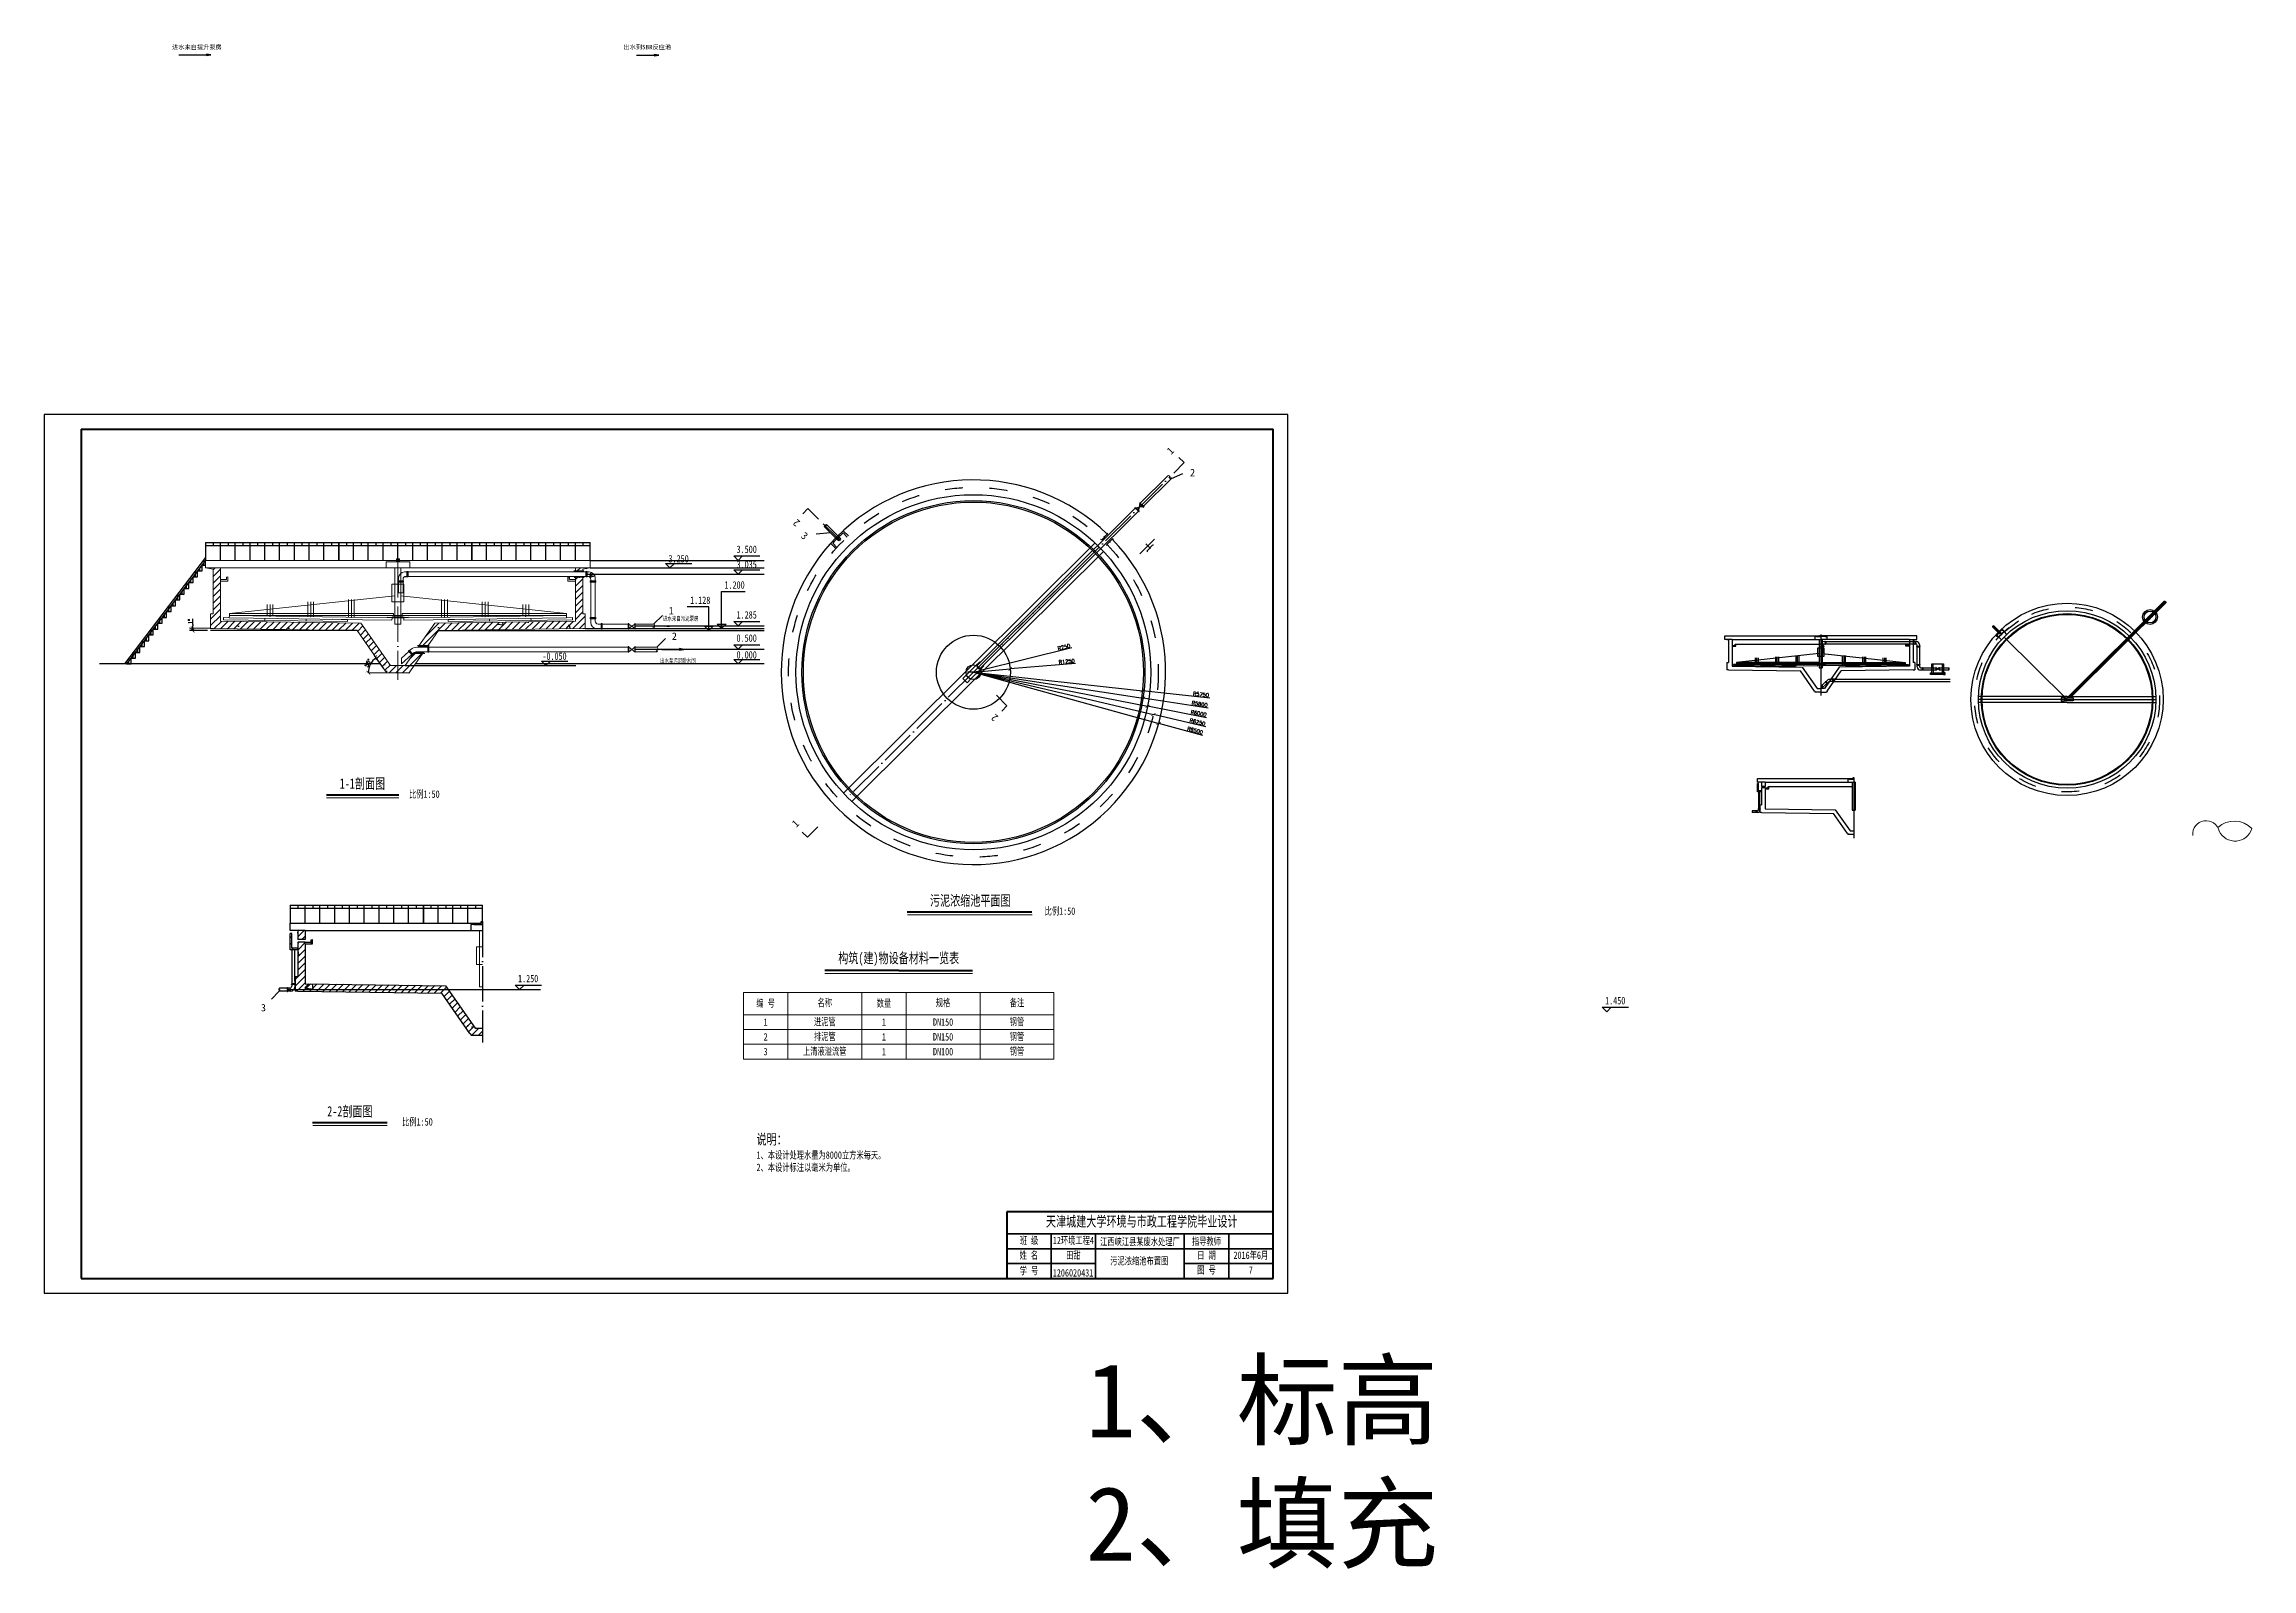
# Model space of a CAD drawing. Header units: millimetres. Extents: x -254 to 2257, y 114 to 1144.
# Drawn here: x 765 to 2257, y 114 to 1144 of the extents above; entities that cross this region are included whole.
import ezdxf

# ---------------------------------------------------------------- set-up
doc = ezdxf.new("R2010")
doc.units = ezdxf.units.MM
doc.linetypes.add('ACAD_ISO03W100', pattern=[30, 12, -18])
doc.linetypes.add('ACAD_ISO04W100', pattern=[30, 24, -3, 0, -3])
doc.layers.add('图层1', color=3, linetype='Continuous', lineweight=30)
doc.layers.add('图层2', color=2, linetype='Continuous')
doc.styles.get("Standard").update_dxf_attribs({"font": 'txt', "bigfont": 'gbcbig.shx'})
doc.dimstyles.new('副本 ISO-25', dxfattribs={"dimtxt": 2.5, "dimasz": 2.5, "dimexe": 2, "dimexo": 2, "dimtad": 1, "dimlfac": 50, "dimtxsty": 'Standard', "dimblk": 'ARCHTICK', "dimcen": 2.5, "dimadec": 0, "dimazin": 0, "dimtfac": 1, "dimtmove": 0, "dimatfit": 3, "dimfxl": 1, "dimarcsym": 0})

msp = doc.modelspace()

# ---------------------------------------------------------------- texts
at = {"lineweight": -2, "char_height": 3, "attachment_point": 1}
for s, insert, width in [('{\\fFangSong|b1|i0|c134|p49;进水来自提升泵房}', (851.0709, 1143.80874), 37.9162731), ('{\\fFangSong|b1|i0|c134|p49;出水到SBR反应池}', (1156.27589, 1143.85081), 39.9924799), ('{\\fFangSong|b1|i0|c134|p49;\\W0.714;进水来自污泥泵房}', (1182.98016, 757.58496), 39.9924799), ('{\\fFangSong|b1|i0|c134|p49;\\W0.714;出水至污泥脱水间}', (1181.0298, 729.0862), 39.9924799)]:
    msp.add_mtext(s, dxfattribs=dict(at, insert=insert, width=width))
at = {"lineweight": 0, "char_height": 5}
for s, insert, width, attachment_point, rotation in [('{\\f@FangSong|b0|i0|c134|p49;1}', (1525.46502, 872.52853), 17.8180302, 3, 45), ('{\\fFangSong|b0|i0|c134|p49;2}', (1541.07928, 854.7141), 30, 5, 359.44442743), ('{\\f@FangSong|b0|i0|c134|p49;2}', (1270.24896, 820.03831), 17.8180302, 3, 137.49332792), ('{\\fFangSong|b0|i0|c134|p49;3}', (1278.73078, 811.9748), 30, 5, 320.475086), ('{\\f@FangSong|b0|i0|c134|p49;2}', (1406.9113, 685.99448), 17.8180302, 1, 139.80968946), ('{\\f@FangSong|b0|i0|c134|p49;1}', (1269.56703, 618.1348), 17.8180302, 1, 45)]:
    msp.add_mtext(s, dxfattribs=dict(at, insert=insert, width=width, attachment_point=attachment_point, rotation=rotation))
at = {"lineweight": 25}
for s, insert, char_height, width, attachment_point in [('{\\fFangSong|b0|i0|c134|p49;\\W0.7;3.250}', (1193.54469, 799.0032), 5, 30, 2), ('{\\fFangSong|b0|i0|c134|p49;\\W0.7;3.500}', (1239.58554, 805.38559), 5, 30, 2), ('{\\fFangSong|b0|i0|c134|p49;\\W0.7;3.035}', (1239.58554, 795.166), 5, 30, 2), ('{\\fFangSong|b0|i0|c134|p49;\\W0.7;1.200}', (1231.39717, 781.30925), 5, 30, 2), ('{\\fFangSong|b0|i0|c134|p49;\\W0.7;1.128}', (1208.15318, 770.96696), 5, 30, 2), ('{\\fFangSong|b0|i0|c134|p49;\\W0.7;1.285}', (1239.58554, 761.08559), 5, 30, 2), ('{\\fFangSong|b0|i0|c134|p49;\\W0.7;-0.050}', (1109.63293, 733.13576), 5, 30, 2), ('{\\fFangSong|b0|i0|c134|p49;\\W0.7;0.500}', (1239.58554, 745.38559), 5, 30, 2), ('{\\fFangSong|b0|i0|c134|p49;\\W0.7;0.000}', (1239.58554, 734.05936), 5, 30, 2), ('{\\fFangSong|b0|i0|c134|p49;\\W0.7;1.250}', (1091.80901, 515.24997), 5, 30, 2), ('{\\fFangSong|b0|i0|c134|p49;\\W0.7;1.450}', (1826.92975, 500.3399), 5, 30, 2), ('{\\fFangSong|b0|i0|c134|p49;\\W0.714;天津城建大学环境与市政工程学院毕业设计}', (1506.74569, 352.10362), 7, 180, 2), ('{\\fFangSong|b0|i0|c134|p49;\\W0.7;姓 名}', (1430.3728, 328.22973), 5, 30, 2), ('{\\fFangSong|b0|i0|c134|p49;\\W0.7;班 级}', (1430.51931, 338.22973), 5, 30, 2), ('{\\fFangSong|b0|i0|c134|p49;\\W0.7;12环境工程4}', (1460.51931, 338.22973), 5, 30, 2), ('{\\fFangSong|b0|i0|c134|p49;\\W0.7;田甜}', (1460.51931, 328.22973), 5, 30, 2), ('{\\fFangSong|b0|i0|c134|p49;\\W0.7;江西峡江县某废水处理厂}', (1505.51931, 337.40556), 5, 60, 2), ('{\\fFangSong|b0|i0|c134|p49;\\W0.7;指导教师}', (1550.51931, 334.82111), 5, 30, 5), ('{\\fFangSong|b0|i0|c134|p49;\\W0.7;日 期}', (1550.51931, 328.22973), 5, 30, 2), ('{\\fFangSong|b0|i0|c134|p49;\\W0.7;2016年6月}', (1580.51931, 328.22973), 5, 30, 2), ('{\\fFangSong|b0|i0|c134|p49;\\W0.7;学 号}', (1430.51931, 317.77131), 5, 30, 2), ('{\\fFangSong|b0|i0|c134|p49;\\W0.7;1206020431}', (1460.28598, 316.32736), 5, 30, 2), ('{\\fFangSong|b0|i0|c134|p49;\\W0.7;污泥浓缩池布置图}', (1505.01319, 324.38803), 5, 60, 2), ('{\\fFangSong|b0|i0|c134|p49;\\W0.7;图 号}', (1550.51931, 318.22973), 5, 30, 2), ('{\\fFangSong|b0|i0|c134|p49;\\W0.7;7}', (1580.51931, 318.22973), 5, 30, 2)]:
    msp.add_mtext(s, dxfattribs=dict(at, insert=insert, char_height=char_height, width=width, attachment_point=attachment_point))
at = {"lineweight": 0}
for s, insert, char_height, width, attachment_point in [('{\\fFangSong|b0|i0|c134|p49;1}', (1188.52094, 761.4178), 5, 30, 5), ('{\\fFangSong|b0|i0|c134|p49;2}', (1190.69971, 744.13618), 5, 30, 5), ('{\\fFangSong|b0|i0|c134|p49;\\W0.714;1-1剖面图}', (979.73824, 648.04471), 7, 137.633324, 2), ('{\\fFangSong|b0|i0|c134|p49;\\W0.7;比例1:50}', (1021.60831, 639.91097), 5, 71.4710048, 2), ('{\\fFangSong|b0|i0|c134|p49;\\W0.714;污泥浓缩池平面图}', (1390.77694, 568.96791), 7, 137.633324, 2), ('{\\fFangSong|b0|i0|c134|p49;\\W0.7;比例1:50}', (1451.41687, 560.83416), 5, 71.4710048, 2), ('{\\fFangSong|b0|i0|c134|p49;\\W0.714;构筑(建)物设备材料一览表}', (1342.39315, 525.68065), 7, 100, 5), ('{\\fFangSong|b0|i0|c134|p49;3}', (912.80501, 493.01072), 5, 30, 5), ('{\\fFangSong|b0|i0|c134|p49;\\W0.7;编 号}', (1252.39315, 495.80517), 5, 30, 5), ('{\\fFangSong|b0|i0|c134|p49;\\W0.7;名称}', (1292.39315, 496.1565), 5, 50, 5), ('{\\fFangSong|b0|i0|c134|p49;\\W0.7;数量}', (1332.39315, 495.80517), 5, 30, 5), ('{\\fFangSong|b0|i0|c134|p49;\\W0.7;规格}', (1372.39315, 496.1565), 5, 50, 5), ('{\\fFangSong|b0|i0|c134|p49;\\W0.7;备注}', (1422.39315, 496.1565), 5, 50, 5), ('{\\fFangSong|b0|i0|c134|p49;\\W0.7;1}', (1252.39315, 483.30517), 5, 30, 5), ('{\\fFangSong|b0|i0|c134|p49;\\W0.7;进泥管}', (1292.39315, 483.30517), 5, 50, 5), ('{\\fFangSong|b0|i0|c134|p49;\\W0.7;1}', (1332.39315, 483.30517), 5, 30, 5), ('{\\fFangSong|b0|i0|c134|p49;\\W0.7;DN150}', (1372.39315, 483.30517), 5, 50, 5), ('{\\fFangSong|b0|i0|c134|p49;\\W0.7;钢管}', (1422.39315, 483.30517), 5, 50, 5), ('{\\fFangSong|b0|i0|c134|p49;\\W0.7;3}', (1252.39315, 463.30517), 5, 30, 5), ('{\\fFangSong|b0|i0|c134|p49;\\W0.7;2}', (1252.39315, 473.30517), 5, 30, 5), ('{\\fFangSong|b0|i0|c134|p49;\\W0.7;上清液溢流管}', (1292.39315, 463.30517), 5, 50, 5), ('{\\fFangSong|b0|i0|c134|p49;\\W0.7;排泥管}', (1292.39315, 473.30517), 5, 50, 5), ('{\\fFangSong|b0|i0|c134|p49;\\W0.7;1}', (1332.39315, 473.30517), 5, 30, 5), ('{\\fFangSong|b0|i0|c134|p49;\\W0.7;1}', (1332.39315, 463.30517), 5, 30, 5), ('{\\fFangSong|b0|i0|c134|p49;\\W0.7;DN150}', (1372.39315, 473.30517), 5, 50, 5), ('{\\fFangSong|b0|i0|c134|p49;\\W0.7;DN100}', (1372.39315, 463.30517), 5, 50, 5), ('{\\fFangSong|b0|i0|c134|p49;\\W0.7;钢管}', (1422.39315, 473.30517), 5, 50, 5), ('{\\fFangSong|b0|i0|c134|p49;\\W0.7;钢管}', (1422.39315, 463.30517), 5, 50, 5), ('{\\fFangSong|b0|i0|c134|p49;\\W0.714;2-2剖面图}', (971.30114, 426.51321), 7, 137.633324, 2), ('{\\fFangSong|b0|i0|c134|p49;\\W0.7;比例1:50}', (1016.92627, 418.37946), 5, 71.4710048, 2), ('{\\fFangSong|b0|i0|c134|p49;\\H1.4x;\\W0.714;说明：\\H0.7143x;\\W1;\\P\\W0.7;1、本设计处理水量为8000立方米每天。\\P2、本设计标注以毫米为单位。}', (1246.22193, 407.61782), 5, 180, 1), ('{\\fFangSong|b0|i0|c134|p49;1、标高\\P2、填充}', (1588.10699, 252.6976), 50, 300, 2)]:
    msp.add_mtext(s, dxfattribs=dict(at, insert=insert, char_height=char_height, width=width, attachment_point=attachment_point))

# ---------------------------------------------------------------- blocks, each defined once
blk = doc.blocks.new('_ArchTick')
at = {"color": 0, "linetype": 'ByBlock', "const_width": 0.15}
blk.add_lwpolyline([(-0.5, -0.5), (0.5, 0.5)], dxfattribs=at)
blk = doc.blocks.new('*D3')
at = {"layer": '图层2', "color": 0, "lineweight": -2, "transparency": 16777216}
for p in [(1392.9, 719.8), (1552.8, 702.2)]:
    blk.add_line(p, (1507.2, 707.3), dxfattribs=at)
at = {"layer": '图层2', "color": 0, "lineweight": -2, "transparency": 16777216, "xscale": 2.5, "yscale": 2.5, "zscale": 2.5, "rotation": 173.7368984250997}
blk.add_blockref('_ArchTick', (1507.2, 707.3), dxfattribs=at)
at = {"layer": '图层2', "color": 0, "transparency": 16777216, "insert": (1546.8, 704.8), "char_height": 2.5, "attachment_point": 5, "rotation": 353.7369}
blk.add_mtext('R5750', dxfattribs=at)
blk = doc.blocks.new('*D4')
at = {"layer": '图层2', "color": 0, "lineweight": -2, "transparency": 16777216}
for p in [(1392.9, 719.8), (1551.6, 695.5)]:
    blk.add_line(p, (1507.6, 702.2), dxfattribs=at)
at = {"layer": '图层2', "color": 0, "lineweight": -2, "transparency": 16777216, "xscale": 2.5, "yscale": 2.5, "zscale": 2.5, "rotation": 171.2958315710873}
blk.add_blockref('_ArchTick', (1507.6, 702.2), dxfattribs=at)
at = {"layer": '图层2', "color": 0, "transparency": 16777216, "insert": (1545.9, 698.3), "char_height": 2.5, "attachment_point": 5, "rotation": 351.2958}
blk.add_mtext('R5800', dxfattribs=at)
blk = doc.blocks.new('*D5')
at = {"layer": '图层2', "color": 0, "lineweight": -2, "transparency": 16777216}
for p in [(1392.9, 719.8), (1550.6, 689)]:
    blk.add_line(p, (1510.7, 696.8), dxfattribs=at)
at = {"layer": '图层2', "color": 0, "lineweight": -2, "transparency": 16777216, "xscale": 2.5, "yscale": 2.5, "zscale": 2.5, "rotation": 168.9613278281595}
blk.add_blockref('_ArchTick', (1510.7, 696.8), dxfattribs=at)
at = {"layer": '图层2', "color": 0, "transparency": 16777216, "insert": (1545.2, 692), "char_height": 2.5, "attachment_point": 5, "rotation": 348.9613}
blk.add_mtext('R6000', dxfattribs=at)
blk = doc.blocks.new('*D6')
at = {"layer": '图层2', "color": 0, "lineweight": -2, "transparency": 16777216}
for p in [(1392.9, 719.8), (1550.1, 682.9)]:
    blk.add_line(p, (1514.6, 691.2), dxfattribs=at)
at = {"layer": '图层2', "color": 0, "lineweight": -2, "transparency": 16777216, "xscale": 2.5, "yscale": 2.5, "zscale": 2.5, "rotation": 166.7828043382453}
blk.add_blockref('_ArchTick', (1514.6, 691.2), dxfattribs=at)
at = {"layer": '图层2', "color": 0, "transparency": 16777216, "insert": (1544.4, 686.1), "char_height": 2.5, "attachment_point": 5, "rotation": 346.7828}
blk.add_mtext('R6250', dxfattribs=at)
blk = doc.blocks.new('*D7')
at = {"layer": '图层2', "color": 0, "lineweight": -2, "transparency": 16777216}
for p in [(1392.9, 719.8), (1548.1, 677)]:
    blk.add_line(p, (1518.2, 685.2), dxfattribs=at)
at = {"layer": '图层2', "color": 0, "lineweight": -2, "transparency": 16777216, "xscale": 2.5, "yscale": 2.5, "zscale": 2.5, "rotation": 164.5688204397701}
blk.add_blockref('_ArchTick', (1518.2, 685.2), dxfattribs=at)
at = {"layer": '图层2', "color": 0, "transparency": 16777216, "insert": (1542.8, 680.4), "char_height": 2.5, "attachment_point": 5, "rotation": 344.5688}
blk.add_mtext('R6500', dxfattribs=at)
blk = doc.blocks.new('*D8')
at = {"color": 0, "lineweight": -2, "transparency": 16777216}
for p, q in [((981.8, 719.4), (981.8, 719.4)), ((994, 722.5), (987.9, 731.2))]:
    blk.add_line(p, q, dxfattribs=at)
blk.add_arc((996.2, 719.4), 12.5, 124.9651, 180, dxfattribs=at)
at = {"color": 0, "lineweight": -2, "transparency": 16777216, "xscale": 2.5, "yscale": 2.5, "zscale": 2.5}
for p, rotation in [((989.1, 729.6), 34.96512077353569), ((983.8, 719.4), 270.0000000000003)]:
    blk.add_blockref('_ArchTick', p, dxfattribs=dict(at, rotation=rotation))
at = {"color": 0, "lineweight": 0, "transparency": 16777216, "insert": (983.5, 726), "char_height": 2.5, "attachment_point": 5, "rotation": 62.4826}
blk.add_mtext('55°', dxfattribs=at)
blk = doc.blocks.new('*D9')
at = {"color": 0, "lineweight": -2, "transparency": 16777216}
for p, q in [((876.7, 749.4), (862.9, 749.6)), ((875, 747.9), (862.9, 747.9)), ((865, 752.1), (865.1, 755.8))]:
    blk.add_line(p, q, dxfattribs=at)
for start, end in [(177.8689, 179.1557), (179.1557, 180)]:
    blk.add_arc((976.2, 747.9), 111.3, start, end, dxfattribs=at)
at = {"color": 0, "lineweight": -2, "transparency": 16777216, "xscale": 2.5, "yscale": 2.5, "zscale": 2.5}
for p, rotation in [((864.9, 749.6), 89.15570226046216), ((864.9, 747.9), 270)]:
    blk.add_blockref('_ArchTick', p, dxfattribs=dict(at, rotation=rotation))
at = {"color": 0, "transparency": 16777216, "insert": (863.2, 754), "char_height": 2.5, "attachment_point": 5, "rotation": 87.8689}
blk.add_mtext('1°', dxfattribs=at)
blk = doc.blocks.new('*D10')
at = {"layer": '图层2', "color": 0, "lineweight": -2, "transparency": 16777216}
for p in [(1459.4, 736.2), (1392.9, 719.8)]:
    blk.add_line(p, (1397.8, 721), dxfattribs=at)
at = {"layer": '图层2', "color": 0, "lineweight": -2, "transparency": 16777216, "xscale": 2.5, "yscale": 2.5, "zscale": 2.5, "rotation": 193.8232729303093}
blk.add_blockref('_ArchTick', (1397.8, 721), dxfattribs=at)
at = {"layer": '图层2', "color": 0, "transparency": 16777216, "insert": (1454.1, 736.8), "char_height": 2.5, "attachment_point": 5, "rotation": 13.8233}
blk.add_mtext('R250', dxfattribs=at)
blk = doc.blocks.new('*D11')
at = {"layer": '图层2', "color": 0, "lineweight": -2, "transparency": 16777216}
for p in [(1392.9, 719.8), (1462, 725.8)]:
    blk.add_line(p, (1417.8, 722), dxfattribs=at)
at = {"layer": '图层2', "color": 0, "lineweight": -2, "transparency": 16777216, "xscale": 2.5, "yscale": 2.5, "zscale": 2.5, "rotation": 184.9378480146681}
blk.add_blockref('_ArchTick', (1417.8, 722), dxfattribs=at)
at = {"layer": '图层2', "color": 0, "transparency": 16777216, "insert": (1456, 727.1), "char_height": 2.5, "attachment_point": 5, "rotation": 4.9378}
blk.add_mtext('R1250', dxfattribs=at)

# ---------------------------------------------------------------- dimensions: what is measured, and where the dimension line sits
dim = msp.add_angular_dim_2l(base=(864.92159, 748.48654), line1=((976.23958, 747.93975), (876.9935, 747.93975)), line2=((878.72683, 749.37678), (976.23958, 747.93975)), dimstyle='副本 ISO-25')
dim.commit()
dim.dimension.update_dxf_attribs({"geometry": '*D9', "text_midpoint": (863.19326, 754.02265)})
at = {"color": 2, "lineweight": 0}
dim = msp.add_angular_dim_2l(base=(986.22061, 726.82266), line1=((996.21369, 719.37678), (983.83227, 719.37678)), line2=((995.18558, 720.84698), (996.21369, 719.37678)), dimstyle='副本 ISO-25', dxfattribs=at)
dim.commit()
dim.dimension.update_dxf_attribs({"geometry": '*D8', "text_midpoint": (983.49858, 726.00077)})
at = {"layer": '图层2'}
for mpoint, picture, middle in [((1397.76779, 720.99318), '*D10', (1454.51678, 734.95651)), ((1417.81982, 721.95041), '*D11', (1456.20387, 725.26663)), ((1507.22621, 707.25271), '*D3', (1546.60078, 702.93138)), ((1507.57662, 702.24394), '*D4', (1545.59266, 696.42384)), ((1510.69238, 696.82195), '*D5', (1544.86722, 690.1551)), ((1514.60139, 691.21815), '*D6', (1544.0176, 684.30933)), ((1518.2262, 685.20804), '*D7', (1542.31835, 678.55785))]:
    dim = msp.add_radius_dim(center=(1392.9126, 719.79854), mpoint=mpoint, dimstyle='副本 ISO-25', dxfattribs=at)
    dim.commit()
    dim.dimension.update_dxf_attribs({"geometry": picture, "text_midpoint": middle, "dimtype": 164})

# ---------------------------------------------------------------- hatches: boundary and pattern name
at = {"lineweight": -2}
for points in [[(874.33093, 1136.59416), (877.33093, 1137.09416), (874.33093, 1137.59416)], [(1177.11121, 1136.43148), (1180.11121, 1136.93148), (1177.11121, 1137.43148)], [(1186.94854, 750.37039), (1183.94854, 750.87039), (1186.94854, 751.37039)], [(1194.16798, 734.73867), (1197.16798, 735.23867), (1194.16798, 735.73867)]]:
    msp.add_hatch(color=256, dxfattribs=at).paths.add_polyline_path(points)
at = {"layer": '图层2'}
h = msp.add_hatch(dxfattribs=at)
h.set_pattern_fill('ANSI31', color=256, style=0)
h.paths.add_polyline_path([(883.72683, 784.37678), (883.72683, 790.37678), (873.72683, 790.37678), (878.72683, 789.37678), (878.72683, 759.37678), (876.9935, 759.37678), (876.9935, 749.37678), (878.72683, 749.37678), (976.23958, 747.93975), (995.18558, 720.84698), (996.21369, 719.37678), (998.72683, 719.37678), (1003.72683, 719.37678), (1003.72683, 724.37678), (998.72683, 724.37678), (978.72683, 752.97678), (883.72683, 754.37678)])
h.paths.add_polyline_path([(1031.21408, 747.93975), (1128.72683, 749.37678), (1130.46016, 749.37678), (1130.46016, 759.37678), (1128.72683, 759.37678), (1128.72683, 784.07678), (1123.72683, 784.07678), (1123.72683, 754.37678), (1028.72683, 752.97678), (1017.96647, 737.58947), (1023.97612, 737.58947)])
h.paths.add_polyline_path([(1020.60038, 732.76216), (1014.59073, 732.76216), (1008.72683, 724.37678), (1014.73648, 724.37678)])
h.paths.add_polyline_path([(1014.73648, 724.37678), (1008.72683, 724.37678), (1003.72683, 724.37678), (1003.72683, 719.37678), (1008.72683, 719.37678), (1011.23998, 719.37678), (1012.26809, 720.84698)])
h.paths.add_polyline_path([(1128.72683, 789.37678), (1133.72683, 790.37678), (1123.72683, 790.37678), (1123.72683, 788.07678), (1128.72683, 788.07678)])
h.paths.add_polyline_path([(940.97594, 536.24117), (944.97594, 536.24117), (945.97594, 536.24117), (945.97594, 539.24117), (944.97594, 538.84117), (944.97594, 537.24117), (940.97594, 537.24117), (935.97594, 537.24117), (935.97594, 533.24117), (935.97594, 514.24117), (934.24261, 514.24117), (934.24261, 505.24117), (1037.79412, 505.24117), (1035.97594, 507.84117), (940.97594, 509.24117)])
h.paths.add_polyline_path([(1037.79412, 505.24117), (934.24261, 505.24117), (934.24261, 504.24117), (935.97594, 504.24117), (1033.48869, 502.80414), (1052.43469, 475.71136), (1053.4628, 474.24117), (1055.97594, 474.24117), (1060.97594, 474.24117), (1060.97594, 479.24117), (1055.97594, 479.24117)])
h.paths.add_polyline_path([(940.97594, 545.24117), (935.97594, 545.24117), (935.97594, 539.04117), (940.97594, 539.04117), (940.97594, 539.24117)])
h.paths.add_polyline_path([(931.97594, 543.24117), (930.97594, 543.24117), (930.97594, 532.24117), (935.97594, 532.24117), (935.97594, 533.24117), (931.97594, 533.24117)])
h = msp.add_hatch(dxfattribs=at)
h.set_pattern_fill('AR-CONC', color=256, scale=0.25, style=0)
h.paths.add_polyline_path([(883.72683, 784.37678), (883.72683, 790.37678), (873.72683, 790.37678), (878.72683, 789.37678), (878.72683, 759.37678), (876.9935, 759.37678), (876.9935, 749.37678), (878.72683, 749.37678), (976.23958, 747.93975), (995.18558, 720.84698), (996.21369, 719.37678), (998.72683, 719.37678), (1003.72683, 719.37678), (1003.72683, 724.37678), (998.72683, 724.37678), (978.72683, 752.97678), (883.72683, 754.37678)])
h.paths.add_polyline_path([(1031.21408, 747.93975), (1128.72683, 749.37678), (1130.46016, 749.37678), (1130.46016, 759.37678), (1128.72683, 759.37678), (1128.72683, 784.07678), (1123.72683, 784.07678), (1123.72683, 754.37678), (1028.72683, 752.97678), (1017.96647, 737.58947), (1023.97612, 737.58947)])
h.paths.add_polyline_path([(1008.72683, 724.37678), (1014.73648, 724.37678), (1020.60038, 732.76216), (1014.59073, 732.76216)])
h.paths.add_polyline_path([(1003.72683, 724.37678), (1003.72683, 719.37678), (1008.72683, 719.37678), (1011.23998, 719.37678), (1012.26809, 720.84698), (1014.73648, 724.37678), (1008.72683, 724.37678)])
h.paths.add_polyline_path([(1128.72683, 788.07678), (1128.72683, 789.37678), (1133.72683, 790.37678), (1123.72683, 790.37678), (1123.72683, 788.07678)])
h.paths.add_polyline_path([(1037.79412, 505.24117), (934.24261, 505.24117), (934.24261, 504.24117), (935.97594, 504.24117), (1033.48869, 502.80414), (1052.43469, 475.71136), (1053.4628, 474.24117), (1055.97594, 474.24117), (1060.97594, 474.24117), (1060.97594, 479.24117), (1055.97594, 479.24117)])
h.paths.add_polyline_path([(935.97594, 514.24117), (934.24261, 514.24117), (934.24261, 505.24117), (1037.79412, 505.24117), (1035.97594, 507.84117), (940.97594, 509.24117), (940.97594, 536.24117), (944.97594, 536.24117), (945.97594, 536.24117), (945.97594, 539.24117), (944.97594, 538.84117), (944.97594, 537.24117), (940.97594, 537.24117), (935.97594, 537.24117), (935.97594, 533.24117)])
h.paths.add_polyline_path([(940.97594, 539.04117), (940.97594, 539.24117), (940.97594, 545.24117), (935.97594, 545.24117), (935.97594, 539.04117)])
h.paths.add_polyline_path([(930.97594, 532.24117), (935.97594, 532.24117), (935.97594, 533.24117), (931.97594, 533.24117), (931.97594, 543.24117), (930.97594, 543.24117)])

# ---------------------------------------------------------------- linework, layer by layer
at = {"lineweight": -2}
for p, q in [((855.6784, 1137.09416), (874.33093, 1137.09416)), ((874.33093, 1137.59416), (874.33093, 1136.59416)), ((877.33093, 1137.09416), (874.33093, 1137.59416)), ((874.33093, 1136.59416), (877.33093, 1137.09416)), ((1165.06709, 1136.93148), (1177.11121, 1136.93148)), ((1177.11121, 1137.43148), (1177.11121, 1136.43148)), ((1180.11121, 1136.93148), (1177.11121, 1137.43148)), ((1177.11121, 1136.43148), (1180.11121, 1136.93148)), ((873.72683, 807.37678), (1083.72683, 807.37678)), ((873.72683, 807.37678), (873.72683, 795.37678)), ((878.86253, 807.37678), (878.86253, 805.37678)), ((883.72683, 795.37678), (883.72683, 807.37678)), ((888.86253, 807.37678), (888.86253, 805.37678)), ((888.86253, 807.37678), (888.86253, 805.37678)), ((893.72683, 795.37678), (893.72683, 807.37678)), ((898.86253, 807.37678), (898.86253, 805.37678)), ((903.72683, 795.37678), (903.72683, 807.37678)), ((908.86253, 807.37678), (908.86253, 805.37678)), ((913.72683, 795.37678), (913.72683, 807.37678)), ((918.86253, 807.37678), (918.86253, 805.37678)), ((923.72683, 795.37678), (923.72683, 807.37678)), ((928.86253, 807.37678), (928.86253, 805.37678)), ((933.72683, 795.37678), (933.72683, 807.37678)), ((938.86253, 807.37678), (938.86253, 805.37678)), ((943.72683, 795.37678), (943.72683, 807.37678)), ((948.86253, 807.37678), (948.86253, 805.37678)), ((953.72683, 795.37678), (953.72683, 807.37678)), ((958.86253, 807.37678), (958.86253, 805.37678)), ((963.72683, 795.37678), (963.72683, 807.37678)), ((963.72683, 807.37678), (1133.72683, 807.37678)), ((963.72683, 807.37678), (963.72683, 795.37678)), ((968.86253, 807.37678), (968.86253, 805.37678)), ((968.86253, 807.37678), (968.86253, 805.37678)), ((973.72683, 795.37678), (973.72683, 807.37678)), ((978.86253, 807.37678), (978.86253, 805.37678)), ((978.86253, 807.37678), (978.86253, 805.37678)), ((983.72683, 795.37678), (983.72683, 807.37678)), ((988.86253, 807.37678), (988.86253, 805.37678)), ((993.72683, 795.37678), (993.72683, 807.37678)), ((998.86253, 807.37678), (998.86253, 805.37678)), ((1003.72683, 795.37678), (1003.72683, 807.37678)), ((1008.86253, 807.37678), (1008.86253, 805.37678)), ((1013.72683, 795.37678), (1013.72683, 807.37678)), ((1018.86253, 807.37678), (1018.86253, 805.37678)), ((1023.72683, 795.37678), (1023.72683, 807.37678)), ((1028.86253, 807.37678), (1028.86253, 805.37678)), ((1033.72683, 795.37678), (1033.72683, 807.37678)), ((1038.86253, 807.37678), (1038.86253, 805.37678)), ((1043.72683, 795.37678), (1043.72683, 807.37678)), ((1048.86253, 807.37678), (1048.86253, 805.37678)), ((1053.72683, 795.37678), (1053.72683, 807.37678)), ((1053.72683, 807.37678), (1133.72683, 807.37678)), ((1053.72683, 807.37678), (1053.72683, 795.37678)), ((1058.86253, 807.37678), (1058.86253, 805.37678)), ((1058.86253, 807.37678), (1058.86253, 805.37678)), ((1063.72683, 795.37678), (1063.72683, 807.37678)), ((1068.86253, 807.37678), (1068.86253, 805.37678)), ((1068.86253, 807.37678), (1068.86253, 805.37678)), ((1073.72683, 795.37678), (1073.72683, 807.37678)), ((1078.86253, 807.37678), (1078.86253, 805.37678)), ((1083.72683, 795.37678), (1083.72683, 807.37678)), ((1088.86253, 807.37678), (1088.86253, 805.37678)), ((1093.72683, 795.37678), (1093.72683, 807.37678)), ((1098.86253, 807.37678), (1098.86253, 805.37678)), ((1103.72683, 795.37678), (1103.72683, 807.37678)), ((1108.86253, 807.37678), (1108.86253, 805.37678)), ((1113.72683, 795.37678), (1113.72683, 807.37678)), ((1118.86253, 807.37678), (1118.86253, 805.37678)), ((1123.72683, 795.37678), (1123.72683, 807.37678)), ((1128.86253, 807.37678), (1128.86253, 805.37678)), ((1133.72683, 795.37678), (1133.72683, 807.37678)), ((873.72683, 805.37678), (1083.72683, 805.37678)), ((873.72683, 797.37678), (873.72683, 795.37678)), ((963.72683, 805.37678), (1133.72683, 805.37678)), ((1053.72683, 805.37678), (1133.72683, 805.37678)), ((1183.94854, 750.87039), (1186.94854, 751.37039)), ((1186.94854, 750.37039), (1183.94854, 750.87039)), ((1186.94854, 751.37039), (1186.94854, 750.37039)), ((1198.99265, 750.87039), (1186.94854, 750.87039)), ((1182.12386, 735.23867), (1194.16798, 735.23867)), ((1194.16798, 735.73867), (1194.16798, 734.73867)), ((1197.16798, 735.23867), (1194.16798, 735.73867)), ((1194.16798, 734.73867), (1197.16798, 735.23867)), ((930.97594, 562.24117), (1060.97594, 562.24117)), ((930.97594, 562.24117), (930.97594, 550.24117)), ((930.97594, 560.24117), (1060.97594, 560.24117)), ((936.11164, 562.24117), (936.11164, 560.24117)), ((940.97594, 550.24117), (940.97594, 562.24117)), ((946.11164, 562.24117), (946.11164, 560.24117)), ((946.11164, 562.24117), (946.11164, 560.24117)), ((950.97594, 550.24117), (950.97594, 562.24117)), ((956.11164, 562.24117), (956.11164, 560.24117)), ((960.97594, 550.24117), (960.97594, 562.24117)), ((966.11164, 562.24117), (966.11164, 560.24117)), ((970.97594, 550.24117), (970.97594, 562.24117)), ((976.11164, 562.24117), (976.11164, 560.24117)), ((980.97594, 550.24117), (980.97594, 562.24117)), ((986.11164, 562.24117), (986.11164, 560.24117)), ((990.97594, 550.24117), (990.97594, 562.24117)), ((996.11164, 562.24117), (996.11164, 560.24117)), ((1000.97594, 550.24117), (1000.97594, 562.24117)), ((1006.11164, 562.24117), (1006.11164, 560.24117)), ((1010.97594, 550.24117), (1010.97594, 562.24117)), ((1016.11164, 562.24117), (1016.11164, 560.24117)), ((1020.97594, 550.24117), (1020.97594, 562.24117)), ((1020.97594, 562.24117), (1060.97594, 562.24117)), ((1020.97594, 562.24117), (1020.97594, 550.24117)), ((1020.97594, 560.24117), (1060.97594, 560.24117)), ((1026.11164, 562.24117), (1026.11164, 560.24117)), ((1026.11164, 562.24117), (1026.11164, 560.24117)), ((1030.97594, 550.24117), (1030.97594, 562.24117)), ((1036.11164, 562.24117), (1036.11164, 560.24117)), ((1036.11164, 562.24117), (1036.11164, 560.24117)), ((1040.97594, 550.24117), (1040.97594, 562.24117)), ((1046.11164, 562.24117), (1046.11164, 560.24117)), ((1050.97594, 550.24117), (1050.97594, 562.24117)), ((1056.11164, 562.24117), (1056.11164, 560.24117)), ((1060.97594, 550.24117), (1060.97594, 562.24117))]:
    msp.add_line(p, q, dxfattribs=at)
at = {"lineweight": 25}
for p, q in [((764.51931, 894.09045), (764.51931, 300.09045)), ((1605.51931, 894.09045), (764.51931, 894.09045)), ((1605.51931, 300.09045), (1605.51931, 894.09045)), ((1184.75046, 793.37678), (1194.43452, 793.37678)), ((1187.71934, 790.37678), (1184.75046, 793.37678)), ((1187.71934, 790.37678), (1190.68823, 793.37678)), ((1194.43452, 793.37678), (1199.43452, 793.37678)), ((1199.43452, 793.37678), (1202.43452, 793.37678)), ((1230.84607, 798.37678), (1240.53013, 798.37678)), ((1233.81496, 795.37678), (1230.84607, 798.37678)), ((1233.81496, 795.37678), (1236.78384, 798.37678)), ((1240.53013, 798.37678), (1245.53013, 798.37678)), ((1245.53013, 798.37678), (1248.53013, 798.37678)), ((1118.72683, 784.37678), (1118.72683, 782.37678)), ((1230.84607, 789.07678), (1240.53013, 789.07678)), ((1233.81496, 786.07678), (1230.84607, 789.07678)), ((1233.81496, 786.07678), (1236.78384, 789.07678)), ((1240.53013, 789.07678), (1245.53013, 789.07678)), ((1245.53013, 789.07678), (1248.53013, 789.07678)), ((1214.04108, 763.95815), (1199.41371, 763.95815)), ((1214.04108, 747.93975), (1214.04108, 763.95815)), ((1222.6577, 763.95815), (1222.6577, 774.30044)), ((1222.6577, 774.30044), (1238.63679, 774.30044)), ((1222.6577, 749.37678), (1222.6577, 763.95815)), ((1214.04108, 747.93975), (1211.0722, 750.93975)), ((1211.0722, 750.93975), (1217.00997, 750.93975)), ((1214.04108, 747.93975), (1217.00997, 750.93975)), ((1222.6577, 749.37678), (1219.68881, 752.37678)), ((1219.68881, 752.37678), (1225.62658, 752.37678)), ((1222.6577, 749.37678), (1225.62658, 752.37678)), ((1230.84607, 754.07678), (1240.53013, 754.07678)), ((1233.81496, 751.07678), (1230.84607, 754.07678)), ((1233.81496, 751.07678), (1236.78384, 754.07678)), ((1240.53013, 754.07678), (1245.53013, 754.07678)), ((1245.53013, 754.07678), (1248.53013, 754.07678)), ((1230.84607, 738.37678), (1240.53013, 738.37678)), ((1233.81496, 735.37678), (1230.84607, 738.37678)), ((1233.81496, 735.37678), (1236.78384, 738.37678)), ((1240.53013, 738.37678), (1245.53013, 738.37678)), ((1245.53013, 738.37678), (1248.53013, 738.37678)), ((1100.89345, 727.37678), (1110.57752, 727.37678)), ((1103.86234, 724.37678), (1100.89345, 727.37678)), ((1103.86234, 724.37678), (1106.83123, 727.37678)), ((1110.57752, 727.37678), (1115.57752, 727.37678)), ((1115.57752, 727.37678), (1118.57752, 727.37678)), ((1230.84607, 728.37678), (1240.53013, 728.37678)), ((1233.81496, 725.37678), (1230.84607, 728.37678)), ((1233.81496, 725.37678), (1236.78384, 728.37678)), ((1240.53013, 728.37678), (1245.53013, 728.37678)), ((1245.53013, 728.37678), (1248.53013, 728.37678)), ((933.97594, 510.90784), (933.97594, 506.90783)), ((934.24261, 514.24117), (934.24261, 504.24117)), ((1083.06953, 508.24117), (1092.75359, 508.24117)), ((1086.03842, 505.24117), (1083.06953, 508.24117)), ((1086.03842, 505.24117), (1089.0073, 508.24117)), ((1092.75359, 508.24117), (1097.75359, 508.24117)), ((1097.75359, 508.24117), (1100.75359, 508.24117)), ((931.30927, 504.24117), (923.63902, 504.24205)), ((1818.19027, 493.33109), (1827.87434, 493.33109)), ((1821.15916, 490.33109), (1818.19027, 493.33109)), ((1821.15916, 490.33109), (1824.12804, 493.33109)), ((1827.87434, 493.33109), (1832.87434, 493.33109)), ((1832.87434, 493.33109), (1835.87434, 493.33109)), ((1605.51931, 300.09045), (1605.51931, 345.09045)), ((764.51931, 300.09045), (1605.51931, 300.09045))]:
    msp.add_line(p, q, dxfattribs=at)
at = {"lineweight": 100}
for p, q in [((789.51931, 884.09045), (789.51931, 310.09045)), ((789.51931, 884.09045), (1595.51931, 884.09045)), ((1595.51931, 310.09045), (1595.51931, 884.09045)), ((789.51931, 310.09045), (1595.51931, 310.09045))]:
    msp.add_line(p, q, dxfattribs=at)
at = {"linetype": 'ACAD_ISO04W100'}
for p, q in [((1396.93693, 723.79854), (1525.4736, 851.55807)), ((1392.9126, 719.79854), (1478.02231, 804.39367)), ((1392.9126, 719.79854), (1307.80289, 635.2034)), ((1060.97594, 551.24117), (1060.97594, 469.44273))]:
    msp.add_line(p, q, dxfattribs=at)
for p, q in [((1505.45952, 833.7799), (1524.41989, 852.62563)), ((1526.81362, 850.79317), (1534.41637, 854.08149)), ((1507.58084, 831.65858), (1526.53475, 850.4979)), ((1526.53475, 850.4979), (1526.75102, 850.71286)), ((1395.87303, 724.85597), (1502.62897, 830.96646)), ((1399.0647, 723.79854), (1504.74384, 828.83873)), ((1502.6268, 830.95576), (1505.10168, 831.30931)), ((1502.6268, 830.95576), (1504.74813, 828.83444)), ((1502.6268, 830.95576), (1504.74813, 828.83444)), ((1504.74813, 828.83444), (1505.10168, 831.30931)), ((1505.45523, 833.78419), (1505.10168, 831.30931)), ((1507.57655, 831.66287), (1505.10168, 831.30931)), ((1505.45523, 833.78419), (1507.57655, 831.66287)), ((1296.24469, 814.00727), (1286.65159, 813.04536)), ((1292.2471, 818.00487), (1299.76736, 810.48461)), ((1293.52136, 819.559), (1301.17352, 811.90685)), ((1296.39684, 806.88876), (1299.93721, 803.34839)), ((1297.77816, 806.92165), (1300.6094, 804.09041)), ((1301.17352, 811.90685), (1302.65563, 810.42473)), ((1301.66477, 810.00183), (1302.37165, 809.29451)), ((1307.64283, 811.19912), (1304.81275, 814.02919)), ((1304.83868, 815.41749), (1308.37731, 811.87885)), ((1308.37731, 811.87885), (1308.37731, 811.87885)), ((1308.37731, 811.87885), (1308.37731, 811.87885)), ((1308.37731, 811.87885), (1308.37731, 811.87885)), ((1390.09276, 722.63553), (1475.15518, 807.18365)), ((1479.53051, 809.20915), (1479.17695, 809.56271)), ((1479.53051, 809.20915), (1479.17695, 809.56271)), ((1479.88406, 809.56271), (1479.53051, 809.20915)), ((1479.88406, 809.56271), (1479.53051, 809.20915)), ((1479.88406, 809.56271), (1483.4196, 813.09824)), ((1483.4196, 813.09824), (1479.88406, 809.56271)), ((1481.65183, 811.33047), (1481.29827, 811.68403)), ((1483.20254, 806.22404), (1482.84685, 805.87263)), ((1483.20254, 806.22404), (1482.84685, 805.87263)), ((1483.20254, 806.22404), (1486.75945, 809.73807)), ((1486.75945, 809.73807), (1483.20254, 806.22404)), ((1483.77315, 813.45179), (1483.4196, 813.80535)), ((1483.77315, 813.45179), (1483.4196, 813.80535)), ((1483.4196, 813.09824), (1483.77315, 813.45179)), ((1483.4196, 813.09824), (1483.77315, 813.45179)), ((1484.981, 807.98105), (1485.3324, 807.62536)), ((1486.75945, 809.73807), (1487.11514, 810.08947)), ((1487.11514, 810.08947), (1487.46655, 809.73378)), ((1487.11514, 810.08947), (1487.46655, 809.73378)), ((1395.73244, 716.96155), (1480.79485, 801.50967)), ((1482.84685, 805.87263), (1483.19825, 805.51694)), ((1482.84685, 805.87263), (1483.19825, 805.51694)), ((1510.52746, 802.0735), (1510.17391, 801.71995)), ((1510.52746, 802.0735), (1510.17391, 801.71995)), ((1510.17391, 801.71995), (1510.52746, 801.36639)), ((1510.17391, 801.71995), (1510.52746, 801.36639)), ((1514.06299, 805.60903), (1510.52746, 802.0735)), ((1512.29523, 803.84127), (1512.64878, 803.48771)), ((1514.06299, 805.60903), (1514.41655, 805.96259)), ((1514.06299, 805.60903), (1514.41655, 805.96259)), ((1514.41655, 805.96259), (1514.7701, 805.60903)), ((1514.41655, 805.96259), (1514.7701, 805.60903)), ((1123.22683, 788.07678), (1123.22683, 788.57678)), ((1123.22683, 788.07678), (1123.22683, 788.57678)), ((1123.72683, 788.07678), (1123.22683, 788.07678)), ((1123.72683, 788.07678), (1123.22683, 788.07678)), ((1123.72683, 784.07678), (1123.22683, 784.07678)), ((1123.22683, 784.07678), (1123.22683, 783.57678)), ((1123.72683, 784.07678), (1123.22683, 784.07678)), ((1123.22683, 784.07678), (1123.22683, 783.57678)), ((1123.72683, 788.07678), (1128.72683, 788.07678)), ((1128.72683, 788.07678), (1123.72683, 788.07678)), ((1128.72683, 784.07678), (1123.72683, 784.07678)), ((1126.22683, 788.07678), (1126.22683, 788.57678)), ((1126.22683, 784.07678), (1126.22683, 783.57678)), ((1128.72683, 788.07678), (1129.22683, 788.07678)), ((1128.72683, 788.07678), (1129.22683, 788.07678)), ((1128.72683, 784.07678), (1129.22683, 784.07678)), ((1128.72683, 784.07678), (1129.22683, 784.07678)), ((1129.22683, 788.07678), (1129.22683, 788.57678)), ((1129.22683, 788.07678), (1129.22683, 788.57678)), ((1129.22683, 784.07678), (1129.22683, 783.57678)), ((1129.22683, 784.07678), (1129.22683, 783.57678)), ((2133.43413, 703.39855), (2198.23949, 767.8121)), ((2134.49801, 703.39855), (2198.76635, 767.27831)), ((2135.5619, 703.39855), (2199.29692, 766.74823)), ((2199.29692, 766.74823), (2199.40506, 766.85571)), ((976.23958, 747.93975), (876.9935, 747.93975)), ((1176.65917, 752.37678), (1182.56313, 758.18695)), ((2082.15309, 750.50172), (2086.86182, 745.79299)), ((2086.40869, 746.95592), (2082.44965, 750.85741)), ((2082.79023, 751.27878), (2087.56892, 746.50009)), ((2086.86653, 746.50473), (2086.40869, 746.95592)), ((2089.85096, 747.09884), (2088.43592, 748.51388)), ((2088.44888, 749.20802), (2090.2182, 747.43871)), ((2090.2182, 747.43871), (2099.5457, 754.50167)), ((2090.2182, 747.43871), (2090.2182, 747.43871)), ((2090.2182, 747.43871), (2090.2182, 747.43871)), ((2090.2182, 747.43871), (2090.2182, 747.43871)), ((2187.34295, 756.97716), (2188.58039, 757.15394)), ((2187.34295, 756.97716), (2188.40361, 755.9165)), ((2187.34295, 756.97716), (2188.40361, 755.9165)), ((2188.40361, 755.9165), (2188.58039, 757.15394)), ((2188.75716, 758.39137), (2188.58039, 757.15394)), ((2189.81782, 757.33071), (2188.58039, 757.15394)), ((2188.75716, 758.39137), (2189.81782, 757.33071)), ((1013.50074, 731.5383), (1013.35369, 731.40274)), ((1013.79484, 731.80942), (1013.94189, 731.94498)), ((1014.30306, 732.76216), (1021.38854, 732.76216)), ((1021.38854, 732.76216), (1014.30306, 732.76216)), ((1014.30306, 732.76216), (1014.30306, 732.35079)), ((1017.43514, 737.58947), (1017.43514, 738.08947)), ((1017.43514, 737.58947), (1017.43514, 738.08947)), ((1017.43514, 737.58947), (1024.70363, 737.58947)), ((1024.70363, 737.58947), (1017.43514, 737.58947)), ((1021.38854, 732.76216), (1021.38854, 732.26216)), ((1022.93514, 737.58947), (1023.43514, 737.58947)), ((1022.93514, 737.58947), (1023.43514, 737.58947)), ((1024.70363, 737.58947), (1024.70363, 738.08947)), ((1178.71953, 736.67413), (1184.62349, 742.48429)), ((1900.93843, 741.86295), (1900.93843, 744.36295)), ((1900.93843, 744.36295), (1965.43843, 744.36295)), ((1905.93843, 741.86295), (1900.93843, 741.86295)), ((1903.43843, 741.36295), (1900.93843, 741.86295)), ((1903.43843, 741.36295), (1903.43843, 726.36295)), ((1905.93843, 741.86295), (1965.93843, 741.86295)), ((1905.93843, 741.86295), (1905.93843, 738.86295)), ((1905.93843, 738.86295), (1905.93843, 723.86295)), ((1905.93843, 737.86295), (1907.93843, 737.86295)), ((1905.93843, 737.36295), (1907.93843, 737.36295)), ((1907.93843, 738.66295), (1908.43843, 738.86295)), ((1907.93843, 737.86295), (1907.93843, 738.66295)), ((1907.93843, 737.36295), (1908.43843, 737.36295)), ((1908.43843, 738.86295), (1965.93843, 738.86295)), ((1908.43843, 737.36295), (1908.43843, 738.86295)), ((1964.93843, 732.36295), (1908.95515, 726.41514)), ((1962.93843, 743.86295), (1961.93843, 743.86295)), ((1961.93843, 743.86295), (1961.93843, 741.86295)), ((1962.93843, 743.86295), (1965.93843, 743.86295)), ((1963.93843, 730.36295), (1963.93843, 736.36295)), ((1963.93843, 736.36295), (1966.93843, 736.36295)), ((1964.93843, 741.86295), (1964.93843, 722.86295)), ((1964.93843, 741.86295), (1964.93843, 722.86295)), ((1965.43843, 743.86295), (1965.43843, 744.86295)), ((1965.43843, 744.86295), (1965.93843, 744.86295)), ((1965.43843, 744.86295), (1966.43843, 743.86295)), ((1966.43843, 744.86295), (1965.43843, 743.86295)), ((1966.43843, 744.86295), (1965.93843, 744.86295)), ((1968.93843, 743.86295), (1965.93843, 743.86295)), ((1965.93843, 743.86295), (1965.93843, 703.96373)), ((1965.93843, 743.86295), (1965.93843, 703.96373)), ((2025.93843, 741.86295), (1965.93843, 741.86295)), ((2023.43843, 738.86295), (1965.93843, 738.86295)), ((1965.93843, 736.86295), (1965.93843, 735.86295)), ((1965.93843, 735.86295), (1965.93843, 736.36295)), ((1966.43843, 743.86295), (1966.43843, 744.86295)), ((2030.93843, 744.36295), (1966.43843, 744.36295)), ((1966.93843, 741.86295), (1966.93843, 722.86295)), ((1966.93843, 737.86295), (1966.93843, 736.86295)), ((1966.93843, 736.86295), (1966.93843, 735.86295)), ((1966.93843, 736.36295), (1967.93843, 736.36295)), ((1966.93843, 732.36295), (2022.9217, 726.41514)), ((1967.93843, 736.36295), (1967.93843, 730.36295)), ((1968.93843, 743.86295), (1969.93843, 743.86295)), ((1969.93843, 743.86295), (1969.93843, 741.86295)), ((2023.43843, 737.36295), (2023.43843, 738.86295)), ((2023.93843, 738.66295), (2023.43843, 738.86295)), ((2023.93843, 737.36295), (2023.43843, 737.36295)), ((2023.93843, 737.86295), (2023.93843, 738.66295)), ((2025.93843, 737.86295), (2023.93843, 737.86295)), ((2025.93843, 737.36295), (2023.93843, 737.36295)), ((2025.93843, 741.86295), (2025.93843, 738.86295)), ((2025.93843, 741.86295), (2030.93843, 741.86295)), ((2025.93843, 738.86295), (2025.93843, 723.86295)), ((2028.43843, 741.36295), (2030.93843, 741.86295)), ((2028.43843, 741.36295), (2028.43843, 726.36295)), ((2030.93843, 741.86295), (2030.93843, 744.36295)), ((2084.22796, 744.94366), (2085.99815, 743.17347)), ((2084.91863, 744.96011), (2086.33425, 743.54449)), ((2085.99815, 743.17347), (2085.65128, 742.82661)), ((2132.48585, 701.39855), (2089.82503, 743.58924)), ((1390.09276, 722.63553), (1305.03035, 638.0874)), ((1395.73244, 716.96155), (1310.67002, 632.41342)), ((1388.66569, 718.39719), (1385.8287, 715.57736)), ((1388.66569, 718.39719), (1394.33967, 724.03687)), ((1392.9126, 719.79854), (1388.9126, 719.79854)), ((1397.15951, 721.19988), (1391.48553, 715.5602)), ((1394.33967, 724.03687), (1397.17666, 726.85671)), ((1399.9965, 724.01972), (1397.15951, 721.19988)), ((1397.17666, 726.85671), (1397.52915, 726.50208)), ((1399.0647, 723.79854), (1397.98789, 722.72824)), ((1399.64401, 724.37435), (1399.9965, 724.01972)), ((1902.43843, 726.36295), (1903.43843, 726.36295)), ((1902.43843, 726.36295), (1902.43843, 721.36295)), ((1903.43843, 721.36295), (1902.43843, 721.36295)), ((1903.43843, 721.36295), (1952.1948, 720.64443)), ((1905.93843, 723.86295), (1953.43843, 723.16295)), ((1906.94473, 725.02223), (1906.93408, 724.29986)), ((1948.92952, 723.68098), (1906.93408, 724.29986)), ((1908.94451, 724.99276), (1906.94473, 725.02223)), ((1908.95515, 725.71514), (1908.94451, 724.99276)), ((1925.19129, 724.75334), (1908.94451, 724.99276)), ((1964.43843, 726.41514), (1908.95515, 726.41514)), ((1908.95515, 726.41514), (1908.95515, 725.71514)), ((1909.10681, 725.71291), (1908.95515, 725.71514)), ((1908.95515, 725.71514), (1964.43843, 725.71514)), ((1963.94918, 724.9047), (1908.95515, 725.71514)), ((1920.93256, 724.09356), (1920.94321, 724.81594)), ((1921.70366, 725.52727), (1921.70366, 729.51253)), ((1922.70366, 725.51253), (1922.70366, 729.51253)), ((1923.70366, 725.49779), (1923.70366, 729.51253)), ((1954.01401, 724.32858), (1925.19129, 724.75334)), ((1934.93104, 723.88727), (1934.94169, 724.60965)), ((1935.45217, 725.32466), (1935.45217, 730.30992)), ((1936.45217, 725.30992), (1936.45217, 730.30992)), ((1937.45217, 725.29518), (1937.45217, 730.30992)), ((1943.94071, 724.47703), (1948.94017, 724.40335)), ((1948.94017, 724.40335), (1948.92952, 723.68098)), ((1949.20068, 725.12205), (1949.20068, 731.10731)), ((1950.20068, 725.10731), (1950.20068, 731.10731)), ((1951.20068, 725.09257), (1951.20068, 731.10731)), ((1961.6678, 707.09804), (1952.1948, 720.64443)), ((1953.43843, 723.16295), (1963.43843, 708.86295)), ((1954.01401, 724.32858), (1963.93854, 724.18233)), ((1962.44984, 725.1268), (1962.44689, 724.92684)), ((1963.94967, 725.1047), (1962.44984, 725.1268)), ((1964.93843, 730.36295), (1963.93843, 730.36295)), ((1963.93854, 724.18233), (1963.94918, 724.9047)), ((1963.94918, 724.9047), (1963.94967, 725.1047)), ((1963.94918, 724.9047), (1965.93843, 724.9047)), ((1963.94967, 725.1047), (1963.94967, 725.3047)), ((1963.94967, 725.1047), (1965.93843, 725.1047)), ((1964.23843, 725.71514), (1964.23843, 725.51514)), ((1964.23843, 725.51514), (1965.93843, 725.51514)), ((1964.43843, 725.71514), (1964.43843, 726.41514)), ((1964.43843, 725.71514), (1965.93843, 725.71514)), ((1967.93843, 730.36295), (1964.93843, 730.36295)), ((1964.93843, 724.86295), (1964.93843, 722.86295)), ((1964.93843, 724.86295), (1964.93843, 722.86295)), ((1966.93843, 722.86295), (1964.93843, 722.86295)), ((1964.93843, 722.86295), (1966.93843, 722.86295)), ((1967.43843, 725.71514), (1965.93843, 725.71514)), ((1967.63843, 725.51514), (1965.93843, 725.51514)), ((1967.92719, 725.1047), (1965.93843, 725.1047)), ((1967.92768, 724.9047), (1965.93843, 724.9047)), ((1966.93843, 724.86295), (1966.93843, 722.86295)), ((1967.43843, 725.71514), (1967.43843, 726.41514)), ((1967.43843, 726.41514), (2022.9217, 726.41514)), ((2022.9217, 725.71514), (1967.43843, 725.71514)), ((1967.63843, 725.71514), (1967.63843, 725.51514)), ((1967.92719, 725.1047), (1967.92719, 725.3047)), ((1967.92719, 725.1047), (1969.42702, 725.1268)), ((1967.92768, 724.9047), (1967.92719, 725.1047)), ((1967.92768, 724.9047), (2022.9217, 725.71514)), ((1967.93832, 724.18233), (1967.92768, 724.9047)), ((1977.86285, 724.32858), (1967.93832, 724.18233)), ((1978.43843, 723.16295), (1968.43843, 708.86295)), ((1969.42702, 725.1268), (1969.42997, 724.92684)), ((1970.20906, 707.09804), (1979.68205, 720.64443)), ((1977.86285, 724.32858), (2006.68557, 724.75334)), ((2025.93843, 723.86295), (1978.43843, 723.16295)), ((2028.43843, 721.36295), (1979.68205, 720.64443)), ((1980.67618, 725.09257), (1980.67618, 731.10731)), ((1981.67618, 725.10731), (1981.67618, 731.10731)), ((1982.67618, 725.12205), (1982.67618, 731.10731)), ((1987.93615, 724.47703), (1982.93669, 724.40335)), ((1982.93669, 724.40335), (1982.94734, 723.68098)), ((1982.94734, 723.68098), (2024.94278, 724.29986)), ((1994.42469, 725.29518), (1994.42469, 730.30992)), ((1995.42469, 725.30992), (1995.42469, 730.30992)), ((1996.42469, 725.32466), (1996.42469, 730.30992)), ((1996.94582, 723.88727), (1996.93517, 724.60965)), ((2006.68557, 724.75334), (2022.93235, 724.99276)), ((2008.1732, 725.49779), (2008.1732, 729.51253)), ((2009.1732, 725.51253), (2009.1732, 729.51253)), ((2010.1732, 725.52727), (2010.1732, 729.51253)), ((2010.9443, 724.09356), (2010.93365, 724.81594)), ((2022.77005, 725.71291), (2022.9217, 725.71514)), ((2022.9217, 726.41514), (2022.9217, 725.71514)), ((2022.9217, 725.71514), (2022.93235, 724.99276)), ((2022.93235, 724.99276), (2024.93213, 725.02223)), ((2024.93213, 725.02223), (2024.94278, 724.29986)), ((2029.43843, 726.36295), (2028.43843, 726.36295)), ((2028.43843, 721.36295), (2029.43843, 721.36295)), ((2029.43843, 726.36295), (2029.43843, 721.36295)), ((2040.01707, 718.36295), (2040.01707, 719.36295)), ((2040.01707, 719.36295), (2041.01707, 719.36295)), ((2041.01707, 718.36295), (2040.01707, 718.36295)), ((2041.01707, 719.36295), (2041.01707, 725.36295)), ((2041.01707, 725.36295), (2042.01707, 725.36295)), ((2041.01707, 719.36295), (2041.01707, 718.36295)), ((2049.01707, 718.36295), (2041.01707, 718.36295)), ((2042.01707, 722.86295), (2042.01707, 725.36295)), ((2042.01707, 725.36295), (2048.01707, 725.36295)), ((2042.01707, 722.86295), (2042.01707, 721.36295)), ((2042.01707, 721.36295), (2042.01707, 719.36295)), ((2042.01707, 719.36295), (2048.01707, 719.36295)), ((2042.01707, 719.36295), (2042.01707, 718.36295)), ((2044.01707, 722.86295), (2045.01707, 722.11295)), ((2044.01707, 722.86295), (2044.01707, 721.36295)), ((2044.01707, 722.86295), (2044.01707, 721.36295)), ((2044.01707, 721.36295), (2045.01707, 722.11295)), ((2046.01707, 722.86295), (2045.01707, 722.11295)), ((2046.01707, 721.36295), (2045.01707, 722.11295)), ((2046.01707, 722.86295), (2046.01707, 721.36295)), ((2048.01707, 725.36295), (2048.01707, 719.36295)), ((2048.01707, 725.36295), (2049.01707, 725.36295)), ((2048.01707, 719.36295), (2048.01707, 718.36295)), ((2049.01707, 725.36295), (2049.01707, 719.36295)), ((2049.01707, 719.36295), (2049.01707, 718.36295)), ((2050.01707, 719.36295), (2049.01707, 719.36295)), ((2049.01707, 718.36295), (2050.01707, 718.36295)), ((2050.01707, 718.36295), (2050.01707, 719.36295)), ((1385.8287, 715.57736), (1388.64854, 712.74036)), ((1388.64854, 712.74036), (1391.48553, 715.5602)), ((1961.6678, 707.09804), (1962.18186, 706.36295)), ((1963.43843, 706.36295), (1962.18186, 706.36295)), ((1963.43843, 708.86295), (1965.93843, 708.86295)), ((1965.93843, 706.36295), (1963.43843, 706.36295)), ((1968.43843, 708.86295), (1965.93843, 708.86295)), ((1965.93843, 706.36295), (1968.43843, 706.36295)), ((1968.43843, 706.36295), (1969.695, 706.36295)), ((1970.20906, 707.09804), (1969.695, 706.36295)), ((2132.48585, 703.39855), (2072.51919, 703.39855)), ((2130.48585, 702.39855), (2128.48585, 702.39855)), ((2128.48585, 702.39855), (2128.48585, 700.39855)), ((2130.48585, 702.39855), (2134.48585, 702.39855)), ((2132.48585, 703.39855), (2192.4525, 703.39855)), ((2134.48585, 702.39855), (2136.48585, 702.39855)), ((2136.48585, 702.39855), (2136.48585, 700.39855)), ((2132.48585, 701.39855), (2072.48585, 701.39855)), ((2132.48585, 699.39855), (2072.51919, 699.39855)), ((2128.48585, 700.39855), (2130.48585, 700.39855)), ((2132.48585, 701.39855), (2130.48585, 701.39855)), ((2134.48585, 700.39855), (2130.48585, 700.39855)), ((2132.48585, 701.39855), (2192.48585, 701.39855)), ((2132.48585, 699.39855), (2192.4525, 699.39855)), ((2136.48585, 700.39855), (2134.48585, 700.39855)), ((1923.23606, 645.56106), (1923.23606, 648.06106)), ((1923.23606, 648.06106), (1987.73606, 648.06106)), ((1928.23606, 645.56106), (1923.23606, 645.56106)), ((1923.23606, 639.06106), (1923.23606, 644.56106)), ((1923.73606, 644.56106), (1923.23606, 644.56106)), ((1923.73606, 639.56106), (1923.73606, 644.56106)), ((1925.73606, 645.56106), (1925.73606, 642.46106)), ((1928.23606, 642.46106), (1925.73606, 642.46106)), ((1928.23606, 645.56106), (1988.23606, 645.56106)), ((1928.23606, 645.56106), (1928.23606, 642.56106)), ((1928.23606, 642.56106), (1928.23606, 642.46106)), ((1930.23606, 642.36106), (1930.73606, 642.56106)), ((1930.23606, 641.56106), (1930.23606, 642.36106)), ((1930.73606, 642.56106), (1987.23606, 642.56106)), ((1930.73606, 641.06106), (1930.73606, 642.56106)), ((1985.23606, 647.56106), (1984.23606, 647.56106)), ((1984.23606, 647.56106), (1984.23606, 645.56106)), ((1985.23606, 647.56106), (1988.23606, 647.56106)), ((1987.23606, 645.56106), (1987.23606, 626.56106)), ((1987.23606, 645.56106), (1987.23606, 626.56106)), ((1987.73606, 647.56106), (1987.73606, 648.56106)), ((1987.73606, 648.56106), (1988.23606, 648.56106)), ((1988.23606, 648.56106), (1988.23606, 607.66184)), ((1989.23606, 645.56106), (1988.23606, 645.56106)), ((1989.23606, 645.56106), (1989.23606, 626.56106)), ((1989.23606, 645.56106), (1989.23606, 626.56106)), ((1925.73606, 639.06106), (1923.23606, 639.06106)), ((1925.73606, 639.56106), (1923.73606, 639.56106)), ((1924.73606, 630.06106), (1925.73606, 630.06106)), ((1924.73606, 630.06106), (1924.73606, 625.06106)), ((1928.23606, 641.56106), (1925.73606, 641.56106)), ((1925.73606, 641.56106), (1925.73606, 639.56106)), ((1925.73606, 639.56106), (1925.73606, 630.06106)), ((1928.23606, 641.56106), (1930.23606, 641.56106)), ((1928.23606, 641.06106), (1930.23606, 641.06106)), ((1928.23606, 641.06106), (1928.23606, 627.56106)), ((1928.23606, 627.56106), (1975.73606, 626.86106)), ((1930.23606, 641.06106), (1930.73606, 641.06106)), ((1987.23606, 628.56106), (1987.23606, 626.56106)), ((1987.23606, 628.56106), (1987.23606, 626.56106)), ((1989.23606, 628.56106), (1989.23606, 626.56106)), ((1989.23606, 628.56106), (1989.23606, 626.56106)), ((1923.40272, 625.06106), (1919.56759, 625.0615)), ((1925.73606, 625.06106), (1924.73606, 625.06106)), ((1925.73606, 625.06106), (1974.49243, 624.34254)), ((1983.96543, 610.79616), (1974.49243, 624.34254)), ((1975.73606, 626.86106), (1985.73606, 612.56106)), ((1985.73606, 612.56106), (1988.23606, 612.56106)), ((1988.23606, 626.56106), (1987.23606, 626.56106)), ((1987.23606, 626.56106), (1988.23606, 626.56106)), ((1988.23606, 626.56106), (1989.23606, 626.56106)), ((1989.23606, 626.56106), (1988.23606, 626.56106)), ((1983.96543, 610.79616), (1984.47948, 610.06106)), ((1985.73606, 610.06106), (1984.47948, 610.06106)), ((1988.23606, 610.06106), (1985.73606, 610.06106)), ((930.97594, 545.24117), (930.97594, 550.24117)), ((930.97594, 550.24117), (1059.97594, 550.24117)), ((940.97594, 545.24117), (930.97594, 545.24117)), ((930.97594, 532.24117), (930.97594, 543.24117)), ((931.97594, 543.24117), (930.97594, 543.24117)), ((931.97594, 533.24117), (931.97594, 543.24117)), ((935.97594, 545.24117), (935.97594, 539.04117)), ((940.97594, 539.04117), (935.97594, 539.04117)), ((940.97594, 545.24117), (1060.97594, 545.24117)), ((940.97594, 545.24117), (940.97594, 539.24117)), ((940.97594, 539.24117), (940.97594, 539.04117)), ((944.97594, 538.84117), (945.97594, 539.24117)), ((944.97594, 537.24117), (944.97594, 538.84117)), ((945.97594, 536.24117), (945.97594, 539.24117)), ((1054.97594, 549.24117), (1052.97594, 549.24117)), ((1052.97594, 549.24117), (1052.97594, 545.24117)), ((1054.97594, 549.24117), (1060.97594, 549.24117)), ((1059.97594, 549.24117), (1059.97594, 551.24117)), ((1059.97594, 551.24117), (1060.97594, 551.24117)), ((935.97594, 532.24117), (930.97594, 532.24117)), ((935.97594, 533.24117), (931.97594, 533.24117)), ((940.97594, 537.24117), (935.97594, 537.24117)), ((935.97594, 537.24117), (935.97594, 533.24117)), ((935.97594, 533.24117), (935.97594, 514.24117)), ((940.97594, 537.24117), (944.97594, 537.24117)), ((940.97594, 536.24117), (940.97594, 509.24117)), ((940.97594, 536.24117), (944.97594, 536.24117)), ((944.97594, 536.24117), (945.97594, 536.24117)), ((934.24261, 514.24117), (935.97594, 514.24117)), ((940.97594, 509.24117), (1035.97594, 507.84117)), ((1035.97594, 507.84117), (1055.97594, 479.24117)), ((923.55038, 504.24117), (918.23339, 498.87741)), ((935.97594, 504.24117), (934.24261, 504.24117)), ((935.97594, 504.24117), (1033.48869, 502.80414)), ((1052.43469, 475.71136), (1033.48869, 502.80414)), ((1055.97594, 479.24117), (1060.97594, 479.24117)), ((1052.43469, 475.71136), (1053.4628, 474.24117)), ((1055.97594, 474.24117), (1053.4628, 474.24117)), ((1060.97594, 474.24117), (1055.97594, 474.24117))]:
    msp.add_line(p, q)
at = {"lineweight": 0}
for p, q in [((1535.40277, 861.4633), (1528.3317, 854.39224)), ((1535.40277, 861.4633), (1528.3317, 854.39224)), ((1535.40277, 861.4633), (1531.86724, 864.99884)), ((1535.40277, 861.4633), (1531.86724, 864.99884)), ((1281.02368, 830.40841), (1277.48815, 826.87288)), ((1281.02368, 830.40841), (1277.48815, 826.87288)), ((1281.02368, 830.40841), (1288.09475, 823.33734)), ((1281.02368, 830.40841), (1288.09475, 823.33734)), ((873.72683, 790.37678), (873.72683, 795.37678)), ((873.72683, 795.37678), (1002.72683, 795.37678)), ((997.72683, 794.37678), (995.72683, 794.37678)), ((995.72683, 794.37678), (995.72683, 790.37678)), ((997.72683, 794.37678), (1003.72683, 794.37678)), ((1002.72683, 794.37678), (1002.72683, 796.37678)), ((1002.72683, 796.37678), (1003.72683, 796.37678)), ((1002.72683, 796.37678), (1004.72683, 794.37678)), ((1004.72683, 796.37678), (1002.72683, 794.37678)), ((1004.72683, 796.37678), (1003.72683, 796.37678)), ((1009.72683, 794.37678), (1003.72683, 794.37678)), ((1004.72683, 794.37678), (1004.72683, 796.37678)), ((1133.72683, 795.37678), (1004.72683, 795.37678)), ((1009.72683, 794.37678), (1011.72683, 794.37678)), ((1011.72683, 794.37678), (1011.72683, 790.37678)), ((1133.72683, 790.37678), (1133.72683, 795.37678)), ((883.72683, 790.37678), (873.72683, 790.37678)), ((878.72683, 789.37678), (873.72683, 790.37678)), ((878.72683, 789.37678), (878.72683, 759.37678)), ((883.72683, 790.37678), (1003.72683, 790.37678)), ((883.72683, 790.37678), (883.72683, 784.37678)), ((883.72683, 784.37678), (883.72683, 754.37678)), ((883.72683, 782.37678), (887.72683, 782.37678)), ((883.72683, 781.37678), (887.72683, 781.37678)), ((887.72683, 783.97678), (888.72683, 784.37678)), ((887.72683, 782.37678), (887.72683, 783.97678)), ((887.72683, 781.37678), (888.72683, 781.37678)), ((888.72683, 781.37678), (888.72683, 784.37678)), ((999.72683, 767.37678), (999.72683, 779.37678)), ((999.72683, 779.37678), (1005.72683, 779.37678)), ((1001.72683, 790.37678), (1001.72683, 752.37678)), ((1001.72683, 790.37678), (1001.72683, 752.37678)), ((1123.72683, 790.37678), (1003.72683, 790.37678)), ((1004.30765, 784.37678), (1003.72683, 784.37678)), ((1003.72683, 780.37678), (1003.72683, 778.37678)), ((1003.72683, 778.37678), (1003.72683, 779.37678)), ((1005.72683, 790.37678), (1005.72683, 752.37678)), ((1005.72683, 782.37678), (1005.72683, 780.37678)), ((1005.72683, 780.37678), (1005.72683, 778.37678)), ((1005.72683, 779.37678), (1007.72683, 779.37678)), ((1007.72683, 779.37678), (1007.72683, 767.37678)), ((1009.82683, 784.37678), (1008.35505, 784.37678)), ((1118.72683, 781.37678), (1118.72683, 784.37678)), ((1119.72683, 783.97678), (1118.72683, 784.37678)), ((1119.72683, 781.37678), (1118.72683, 781.37678)), ((1119.72683, 782.37678), (1119.72683, 783.97678)), ((1123.72683, 782.37678), (1119.72683, 782.37678)), ((1123.72683, 781.37678), (1119.72683, 781.37678)), ((1123.72683, 790.37678), (1123.72683, 788.07678)), ((1123.72683, 790.37678), (1133.72683, 790.37678)), ((1123.72683, 784.07678), (1123.72683, 754.37678)), ((1128.72683, 789.37678), (1133.72683, 790.37678)), ((1128.72683, 789.37678), (1128.72683, 788.07678)), ((1128.72683, 784.07678), (1128.72683, 759.37678)), ((1001.72683, 771.37678), (889.76028, 759.48117)), ((915.2573, 757.70543), (915.2573, 765.67595)), ((917.2573, 757.67595), (917.2573, 765.67595)), ((919.2573, 757.64648), (919.2573, 765.67595)), ((942.75431, 757.30021), (942.75431, 767.27073)), ((944.75431, 757.27073), (944.75431, 767.27073)), ((946.75431, 757.24126), (946.75431, 767.27073)), ((970.25133, 756.89499), (970.25133, 768.86551)), ((972.25133, 756.86551), (972.25133, 768.86551)), ((974.25133, 756.83604), (974.25133, 768.86551)), ((1001.72683, 767.37678), (999.72683, 767.37678)), ((1007.72683, 767.37678), (1001.72683, 767.37678)), ((1005.72683, 771.37678), (1117.69338, 759.48117)), ((1033.20234, 756.83604), (1033.20234, 768.86551)), ((1035.20234, 756.86551), (1035.20234, 768.86551)), ((1037.20234, 756.89499), (1037.20234, 768.86551)), ((1060.69935, 757.24126), (1060.69935, 767.27073)), ((1062.69935, 757.27073), (1062.69935, 767.27073)), ((1064.69935, 757.30021), (1064.69935, 767.27073)), ((1088.19637, 757.64648), (1088.19637, 765.67595)), ((1090.19637, 757.67595), (1090.19637, 765.67595)), ((1092.19637, 757.70543), (1092.19637, 765.67595)), ((876.9935, 759.37678), (878.72683, 759.37678)), ((876.9935, 759.37678), (876.9935, 749.37678)), ((878.72683, 749.37678), (876.9935, 749.37678)), ((878.72683, 749.37678), (976.23958, 747.93975)), ((883.72683, 754.37678), (978.72683, 752.97678)), ((885.73943, 756.69536), (885.71814, 755.2506)), ((969.70902, 754.01284), (885.71814, 755.2506)), ((889.73899, 756.63642), (885.73943, 756.69536)), ((889.76028, 758.08117), (889.73899, 756.63642)), ((922.23255, 756.15756), (889.73899, 756.63642)), ((1000.72683, 759.48117), (889.76028, 759.48117)), ((889.76028, 759.48117), (889.76028, 758.08117)), ((890.06358, 758.0767), (889.76028, 758.08117)), ((889.76028, 758.08117), (1000.72683, 758.08117)), ((999.74834, 756.46029), (889.76028, 758.08117)), ((913.7151, 754.83802), (913.73639, 756.28277)), ((979.878, 755.30805), (922.23255, 756.15756)), ((941.71206, 754.42543), (941.73335, 755.87018)), ((959.73139, 755.60495), (969.73031, 755.4576)), ((969.73031, 755.4576), (969.70902, 754.01284)), ((995.18558, 720.84698), (976.23958, 747.93975)), ((978.72683, 752.97678), (998.72683, 724.37678)), ((979.878, 755.30805), (999.72705, 755.01554)), ((996.74965, 756.9045), (996.74375, 756.50457)), ((999.74932, 756.86029), (996.74965, 756.9045)), ((999.72705, 755.01554), (999.74834, 756.46029)), ((999.74834, 756.46029), (999.74932, 756.86029)), ((999.74834, 756.46029), (1003.72683, 756.46029)), ((999.74932, 756.86029), (999.74932, 757.26029)), ((999.74932, 756.86029), (1003.72683, 756.86029)), ((1000.32683, 758.08117), (1000.32683, 757.68117)), ((1000.32683, 757.68117), (1003.72683, 757.68117)), ((1000.72683, 758.08117), (1000.72683, 759.48117)), ((1000.72683, 758.08117), (1003.72683, 758.08117)), ((1001.72683, 756.37678), (1001.72683, 752.37678)), ((1001.72683, 756.37678), (1001.72683, 752.37678)), ((1005.72683, 752.37678), (1001.72683, 752.37678)), ((1001.72683, 752.37678), (1005.72683, 752.37678)), ((1006.72683, 758.08117), (1003.72683, 758.08117)), ((1007.12683, 757.68117), (1003.72683, 757.68117)), ((1007.70434, 756.86029), (1003.72683, 756.86029)), ((1007.70532, 756.46029), (1003.72683, 756.46029)), ((1005.72683, 756.37678), (1005.72683, 752.37678)), ((1006.72683, 758.08117), (1006.72683, 759.48117)), ((1006.72683, 759.48117), (1117.69338, 759.48117)), ((1117.69338, 758.08117), (1006.72683, 758.08117)), ((1007.12683, 758.08117), (1007.12683, 757.68117)), ((1007.70434, 756.86029), (1007.70434, 757.26029)), ((1007.70434, 756.86029), (1010.70402, 756.9045)), ((1007.70532, 756.46029), (1007.70434, 756.86029)), ((1007.70532, 756.46029), (1117.69338, 758.08117)), ((1007.72662, 755.01554), (1007.70532, 756.46029)), ((1027.57567, 755.30805), (1007.72662, 755.01554)), ((1010.70402, 756.9045), (1010.70991, 756.50457)), ((1028.72683, 752.97678), (1017.96647, 737.58947)), ((1023.97612, 737.58947), (1031.21408, 747.93975)), ((1027.57567, 755.30805), (1085.22111, 756.15756)), ((1123.72683, 754.37678), (1028.72683, 752.97678)), ((1128.72683, 749.37678), (1031.21408, 747.93975)), ((1047.72227, 755.60495), (1037.72336, 755.4576)), ((1037.72336, 755.4576), (1037.74465, 754.01284)), ((1037.74465, 754.01284), (1121.73553, 755.2506)), ((1065.74161, 754.42543), (1065.72032, 755.87018)), ((1085.22111, 756.15756), (1117.71467, 756.63642)), ((1093.73857, 754.83802), (1093.71728, 756.28277)), ((1117.39008, 758.0767), (1117.69338, 758.08117)), ((1117.69338, 759.48117), (1117.69338, 758.08117)), ((1117.69338, 758.08117), (1117.71467, 756.63642)), ((1117.71467, 756.63642), (1121.71424, 756.69536)), ((1121.71424, 756.69536), (1121.73553, 755.2506)), ((1130.46016, 759.37678), (1128.72683, 759.37678)), ((1128.72683, 749.37678), (1130.46016, 749.37678)), ((1130.46016, 759.37678), (1130.46016, 749.37678)), ((1159.88411, 752.37678), (1161.88411, 750.87678)), ((1159.88411, 752.37678), (1159.88411, 749.37678)), ((1159.88411, 752.37678), (1159.88411, 749.37678)), ((1159.88411, 749.37678), (1161.88411, 750.87678)), ((1163.88411, 752.37678), (1161.88411, 750.87678)), ((1163.88411, 749.37678), (1161.88411, 750.87678)), ((1163.88411, 752.37678), (1163.88411, 749.37678)), ((1014.59073, 732.76216), (1008.72683, 724.37678)), ((1012.26809, 720.84698), (1020.60038, 732.76216)), ((1159.88411, 736.67678), (1161.88411, 735.17678)), ((1159.88411, 736.67678), (1159.88411, 733.67678)), ((1159.88411, 736.67678), (1159.88411, 733.67678)), ((1159.88411, 733.67678), (1161.88411, 735.17678)), ((1163.88411, 736.67678), (1161.88411, 735.17678)), ((1163.88411, 733.67678), (1161.88411, 735.17678)), ((1163.88411, 736.67678), (1163.88411, 733.67678)), ((995.18558, 720.84698), (996.21369, 719.37678)), ((998.72683, 719.37678), (996.21369, 719.37678)), ((998.72683, 724.37678), (1003.72683, 724.37678)), ((1003.72683, 719.37678), (998.72683, 719.37678)), ((1008.72683, 724.37678), (1003.72683, 724.37678)), ((1003.72683, 719.37678), (1008.72683, 719.37678)), ((1008.72683, 719.37678), (1011.23998, 719.37678)), ((1012.26809, 720.84698), (1011.23998, 719.37678)), ((1415.59857, 697.11257), (1408.5275, 704.18363)), ((1415.59857, 697.11257), (1412.06304, 693.57703)), ((955.4931, 634.941), (1004.35727, 634.941)), ((1280.63226, 608.19705), (1287.70333, 615.26811)), ((1280.63226, 608.19705), (1277.09672, 611.73258)), ((1348.30667, 555.86419), (1432.54388, 555.86419)), ((1058.97594, 545.24117), (1058.97594, 507.24117)), ((1058.97594, 545.24117), (1058.97594, 507.24117)), ((1056.97594, 522.24117), (1056.97594, 534.24117)), ((1056.97594, 534.24117), (1060.97594, 534.24117)), ((1058.97594, 522.24117), (1056.97594, 522.24117)), ((1060.97594, 522.24117), (1058.97594, 522.24117)), ((1292.39315, 516.18065), (1392.39315, 516.18065)), ((1060.97594, 507.24117), (1058.97594, 507.24117)), ((1058.97594, 507.24117), (1060.97594, 507.24117)), ((1237.39315, 503.30517), (1417.39315, 503.30517)), ((1237.39315, 488.30517), (1237.39315, 503.30517)), ((1267.39315, 503.30517), (1267.39315, 488.30517)), ((1317.39315, 503.30517), (1347.39315, 503.30517)), ((1317.39315, 488.30517), (1317.39315, 503.30517)), ((1347.39315, 503.30517), (1397.39315, 503.30517)), ((1347.39315, 488.30517), (1347.39315, 503.30517)), ((1397.39315, 503.30517), (1397.39315, 488.30517)), ((1417.39315, 503.30517), (1447.39315, 503.30517)), ((1447.39315, 503.30517), (1447.39315, 488.30517)), ((1237.39315, 458.30517), (1237.39315, 488.30517)), ((1237.39315, 488.30517), (1447.39315, 488.30517)), ((1447.39315, 488.30517), (1237.39315, 488.30517)), ((1237.39315, 488.30517), (1237.39315, 478.30517)), ((1237.39315, 478.30517), (1447.39315, 478.30517)), ((1267.39315, 488.30517), (1267.39315, 458.30517)), ((1317.39315, 458.30517), (1317.39315, 488.30517)), ((1347.39315, 458.30517), (1347.39315, 488.30517)), ((1397.39315, 488.30517), (1397.39315, 458.30517)), ((1447.39315, 488.30517), (1447.39315, 458.30517)), ((1447.39315, 478.30517), (1447.39315, 468.30517)), ((1447.39315, 468.30517), (1237.39315, 468.30517)), ((1237.39315, 468.30517), (1237.39315, 458.30517)), ((1237.39315, 458.30517), (1447.39315, 458.30517)), ((946.14313, 413.40949), (996.50111, 413.40949))]:
    msp.add_line(p, q, dxfattribs=at)
at = {"linetype": 'ACAD_ISO03W100'}
for p, q in [((1299.76736, 810.48461), (1301.24143, 809.01053)), ((1300.46831, 811.19904), (1301.66477, 810.00183)), ((2089.85096, 747.09884), (2091.61984, 745.32996)), ((2086.33425, 743.54449), (2088.10391, 741.77482))]:
    msp.add_line(p, q, dxfattribs=at)
at = {"linetype": 'ACAD_ISO04W100', "lineweight": 0}
msp.add_line((1003.72683, 794.37678), (1003.72683, 714.57834), dxfattribs=at)
at = {"color": 2, "lineweight": 0}
msp.add_line((996.21369, 719.37678), (983.83227, 719.37678), dxfattribs=at)
at = {"lineweight": 50}
for p, q in [((955.42255, 636.941), (1004.35727, 636.941)), ((1348.11232, 557.86419), (1432.46104, 557.86419)), ((1342.39315, 518.18065), (1292.39315, 518.18065)), ((1342.39315, 518.18065), (1392.39315, 518.18065)), ((946.06928, 415.40949), (996.48165, 415.40949)), ((1595.51931, 355.09045), (1415.51931, 355.09045)), ((1415.51931, 355.09045), (1415.51931, 310.09045))]:
    msp.add_line(p, q, dxfattribs=at)
at = {"lineweight": 35}
for p, q in [((1595.51931, 340.09045), (1415.51931, 340.09045)), ((1475.51931, 330.09045), (1415.51931, 330.09045)), ((1445.51931, 310.09045), (1445.51931, 340.09045)), ((1475.51931, 310.09045), (1475.51931, 340.09045)), ((1475.51931, 330.09045), (1535.51931, 330.09045)), ((1535.51931, 310.09045), (1535.51931, 340.09045)), ((1595.51931, 330.09045), (1535.51931, 330.09045)), ((1565.51931, 310.09045), (1565.51931, 340.09045)), ((1475.51931, 320.09045), (1415.51931, 320.09045)), ((1595.51931, 320.09045), (1535.51931, 320.09045))]:
    msp.add_line(p, q, dxfattribs=at)
at = {"linetype": 'ACAD_ISO03W100'}
for centre, radius in [((1392.9126, 719.79854), 125), ((2132.48585, 701.39855), 62.5)]:
    msp.add_circle(centre, radius, dxfattribs=at)
for centre, radius in [((1392.9126, 719.79854), 120), ((1392.9126, 719.79854), 116), ((1392.9126, 719.79854), 115), ((1301.94831, 809.71785), 0.99999), ((2132.48585, 701.39855), 65), ((2132.48585, 701.39855), 60), ((2188.58039, 757.1393), 5), ((2132.48585, 701.39855), 58), ((2132.48585, 701.39855), 57.5), ((2087.21537, 746.14654), 0.49999), ((2188.58039, 757.1393), 4), ((1392.9126, 719.79854), 25), ((1392.9126, 719.79854), 5)]:
    msp.add_circle(centre, radius)
at = {"lineweight": 0}
for centre, radius, start, end in [((1524.93663, 852.19343), 0.67365, 327.99029496, 140.09108914), ((1525.53109, 850.79582), 1.22275, 356.17309928, 87.38659995), ((1292.53522, 818.34936), 0.4491, 57.99029496, 230.09108914), ((1293.46695, 818.74566), 0.81516, 86.17309928, 177.38659995), ((2198.49786, 767.596), 0.33683, 327.99029496, 140.09108914), ((2198.79509, 766.89719), 0.61137, 356.17309928, 87.38659995), ((1176.59939, 751.70579), 0.67365, 282.99029496, 95.09108914), ((1176.03148, 750.29717), 1.22275, 311.17309928, 42.38659995), ((2082.29716, 750.67396), 0.22455, 57.99029496, 230.09108914), ((2082.76302, 750.87211), 0.40758, 86.17309928, 177.38659995), ((1178.77931, 736.00313), 0.67365, 282.99029496, 95.09108914), ((1178.2114, 734.59452), 1.22275, 311.17309928, 42.38659995), ((2052.37471, 722.52745), 0.33683, 282.99029496, 95.09108914), ((2052.09075, 721.82314), 0.61137, 311.17309928, 42.38659995), ((1919.64662, 625.83784), 0.22455, 84.90891086, 257.00970504), ((1919.83592, 625.3683), 0.40758, 137.61340005, 228.82690072), ((2226.48956, 610.33697), 9.10572, 12.99029496, 185.09108914), ((2245.52961, 602.66064), 16.52775, 43.99459823, 132.38659995), ((2246.05286, 617.50768), 11.8551, 205.60781332, 343.50003727), ((923.70843, 505.79384), 0.4491, 84.90891086, 257.00970504), ((924.08703, 504.85476), 0.81517, 137.61340005, 228.82690072)]:
    msp.add_arc(centre, radius, start, end, dxfattribs=at)
for centre, radius, start, end in [((1392.9126, 719.79854), 130, 45.87037558, 43.78216207), ((1392.9126, 719.79854), 129, 133.07417103, 137.5168763), ((2132.48585, 701.39855), 64.5, 133.07417103, 137.5168763), ((1396.93046, 723.7921), 1.49999, 134.82626882, 314.82626882)]:
    msp.add_arc(centre, radius, start, end)
for p in [(913.7151, 754.83802), (917.2573, 757.67595), (944.75431, 757.27073), (972.25133, 756.86551), (1035.20234, 756.86551), (1062.69935, 757.27073), (1065.74161, 754.42543), (1090.19637, 757.67595), (1093.73857, 754.83802)]:
    msp.add_point(p, dxfattribs=at)
for p in [(1920.93256, 724.09356), (1922.70366, 725.51253), (1936.45217, 725.30992), (1950.20068, 725.10731), (1981.67618, 725.10731), (1995.42469, 725.30992), (1996.94582, 723.88727), (2009.1732, 725.51253), (2010.9443, 724.09356)]:
    msp.add_point(p)
at = {"layer": '图层1'}
for p, q in [((1502.34396, 831.2386), (1502.06112, 830.95576)), ((1502.06112, 830.95576), (1504.46528, 828.5516)), ((1502.34396, 831.2386), (1502.6268, 830.95576)), ((1504.74813, 828.83444), (1502.6268, 830.95576)), ((1504.46528, 828.5516), (1504.74813, 828.26875)), ((1504.74813, 828.83444), (1505.03097, 828.5516)), ((1504.74813, 828.26875), (1505.03097, 828.5516)), ((1505.17239, 834.06703), (1505.45523, 834.34987)), ((1505.17239, 834.06703), (1505.45523, 833.78419)), ((1505.45523, 834.34987), (1507.8594, 831.94571)), ((1507.57655, 831.66287), (1505.45523, 833.78419)), ((1507.57655, 831.66287), (1507.8594, 831.38002)), ((1507.8594, 831.94571), (1508.14224, 831.66287)), ((1508.14224, 831.66287), (1507.8594, 831.38002)), ((2187.20153, 757.11858), (2187.06011, 756.97716)), ((2187.06011, 756.97716), (2188.26219, 755.77508)), ((2187.20153, 757.11858), (2187.34295, 756.97716)), ((2188.40361, 755.9165), (2187.34295, 756.97716)), ((2188.26219, 755.77508), (2188.40361, 755.63366)), ((2188.40361, 755.9165), (2188.54503, 755.77508)), ((2188.40361, 755.63366), (2188.54503, 755.77508)), ((2188.61574, 758.5328), (2188.75716, 758.67422)), ((2188.61574, 758.5328), (2188.75716, 758.39137)), ((2188.75716, 758.67422), (2189.95924, 757.47214)), ((2189.81782, 757.33071), (2188.75716, 758.39137)), ((2189.81782, 757.33071), (2189.95924, 757.18929)), ((2189.95924, 757.47214), (2190.10066, 757.33071)), ((2190.10066, 757.33071), (2189.95924, 757.18929)), ((1965.98843, 737.26295), (1965.98843, 737.46295)), ((1965.98843, 737.46295), (1967.68843, 737.46295)), ((1966.18843, 737.26295), (1965.98843, 737.26295)), ((1965.98843, 737.26295), (1965.98843, 737.06295)), ((1966.18843, 737.26295), (1965.98843, 737.26295)), ((1965.98843, 737.06295), (1967.68843, 737.06295)), ((1966.18843, 736.36295), (1966.18843, 738.46295)), ((1967.68843, 737.26295), (1966.18843, 737.26295)), ((1967.68843, 737.26295), (1966.18843, 737.26295)), ((1966.18843, 736.36295), (1966.18843, 733.36295)), ((1966.18843, 733.36295), (1967.68843, 733.36295)), ((1967.68843, 736.96295), (1967.68843, 737.96295)), ((1967.68843, 737.46295), (1967.88843, 737.46295)), ((1967.88843, 737.26295), (1967.68843, 737.26295)), ((1967.88843, 737.26295), (1967.68843, 737.26295)), ((1967.68843, 737.06295), (1967.88843, 737.06295)), ((1967.68843, 736.36295), (1967.68843, 736.96295)), ((1967.68843, 733.36295), (1967.68843, 736.36295)), ((1967.88843, 737.46295), (1967.88843, 737.26295)), ((1967.88843, 737.06295), (1967.88843, 737.26295)), ((1968.18843, 740.46295), (2030.63843, 740.46295)), ((1969.68843, 738.96295), (1968.68843, 738.96295)), ((1969.18843, 740.66295), (1968.98843, 740.66295)), ((1968.98843, 740.66295), (1968.98843, 738.96295)), ((1968.98843, 738.96295), (1968.98843, 738.76295)), ((1968.98843, 738.76295), (1969.18843, 738.76295)), ((1969.18843, 740.46295), (1969.18843, 740.66295)), ((1969.18843, 740.46295), (1969.18843, 740.66295)), ((1969.18843, 740.66295), (1969.38843, 740.66295)), ((1969.18843, 738.96295), (1969.18843, 740.46295)), ((1969.18843, 738.96295), (1969.18843, 740.46295)), ((1969.18843, 738.76295), (1969.18843, 738.96295)), ((1969.18843, 738.76295), (1969.18843, 738.96295)), ((1969.38843, 738.76295), (1969.18843, 738.76295)), ((1969.38843, 740.66295), (1969.38843, 738.96295)), ((1969.38843, 738.96295), (1969.38843, 738.76295)), ((1969.68843, 738.96295), (2030.13843, 738.96295)), ((2029.69867, 740.66295), (2029.49867, 740.66295)), ((2029.49867, 740.66295), (2029.49867, 738.96295)), ((2029.49867, 738.96295), (2029.49867, 738.76295)), ((2029.49867, 738.76295), (2029.69867, 738.76295)), ((2029.69867, 740.46295), (2029.69867, 740.66295)), ((2029.69867, 740.46295), (2029.69867, 740.66295)), ((2029.69867, 740.66295), (2029.89867, 740.66295)), ((2029.69867, 738.96295), (2029.69867, 740.46295)), ((2029.69867, 738.96295), (2029.69867, 740.46295)), ((2029.69867, 738.76295), (2029.69867, 738.96295)), ((2029.69867, 738.76295), (2029.69867, 738.96295)), ((2029.89867, 738.76295), (2029.69867, 738.76295)), ((2029.89867, 740.66295), (2029.89867, 738.96295)), ((2029.89867, 738.96295), (2029.89867, 738.76295)), ((2030.93843, 737.26295), (2030.93843, 737.46295)), ((2030.93843, 737.46295), (2032.63843, 737.46295)), ((2031.13843, 737.26295), (2030.93843, 737.26295)), ((2030.93843, 737.26295), (2030.93843, 737.06295)), ((2031.13843, 737.26295), (2030.93843, 737.26295)), ((2030.93843, 737.06295), (2032.63843, 737.06295)), ((2031.13843, 726.36295), (2031.13843, 737.96295)), ((2032.63843, 737.26295), (2031.13843, 737.26295)), ((2032.63843, 737.26295), (2031.13843, 737.26295)), ((2032.63843, 738.46295), (2032.63843, 723.86295)), ((2032.63843, 737.46295), (2032.83843, 737.46295)), ((2032.83843, 737.26295), (2032.63843, 737.26295)), ((2032.83843, 737.26295), (2032.63843, 737.26295)), ((2032.63843, 737.06295), (2032.83843, 737.06295)), ((2032.83843, 737.46295), (2032.83843, 737.26295)), ((2032.83843, 737.06295), (2032.83843, 737.26295)), ((2030.93843, 724.86295), (2030.93843, 725.06295)), ((2030.93843, 725.06295), (2032.63843, 725.06295)), ((2031.13843, 724.86295), (2030.93843, 724.86295)), ((2030.93843, 724.86295), (2030.93843, 724.66295)), ((2031.13843, 724.86295), (2030.93843, 724.86295)), ((2030.93843, 724.66295), (2032.63843, 724.66295)), ((2031.13843, 723.36295), (2031.13843, 726.36295)), ((2032.63843, 724.86295), (2031.13843, 724.86295)), ((2032.63843, 724.86295), (2031.13843, 724.86295)), ((2032.63843, 725.06295), (2032.83843, 725.06295)), ((2032.83843, 724.86295), (2032.63843, 724.86295)), ((2032.83843, 724.86295), (2032.63843, 724.86295)), ((2032.63843, 724.66295), (2032.83843, 724.66295)), ((2032.83843, 725.06295), (2032.83843, 724.86295)), ((2032.83843, 724.66295), (2032.83843, 724.86295)), ((2033.13843, 721.36295), (2043.81707, 721.36295)), ((2033.63843, 722.86295), (2043.81707, 722.86295)), ((2034.81707, 723.06295), (2034.61707, 723.06295)), ((2034.61707, 723.06295), (2034.61707, 721.36295)), ((2034.61707, 721.36295), (2034.61707, 721.16295)), ((2034.61707, 721.16295), (2034.81707, 721.16295)), ((2034.81707, 722.86295), (2034.81707, 723.06295)), ((2034.81707, 722.86295), (2034.81707, 723.06295)), ((2034.81707, 723.06295), (2035.01707, 723.06295)), ((2034.81707, 721.36295), (2034.81707, 722.86295)), ((2034.81707, 721.36295), (2034.81707, 722.86295)), ((2034.81707, 721.16295), (2034.81707, 721.36295)), ((2034.81707, 721.16295), (2034.81707, 721.36295)), ((2035.01707, 721.16295), (2034.81707, 721.16295)), ((2035.01707, 723.06295), (2035.01707, 721.36295)), ((2035.01707, 721.36295), (2035.01707, 721.16295)), ((2044.01707, 723.06295), (2043.81707, 723.06295)), ((2043.81707, 723.06295), (2043.81707, 721.36295)), ((2043.81707, 721.36295), (2043.81707, 721.16295)), ((2043.81707, 721.16295), (2044.01707, 721.16295)), ((2044.01707, 723.06295), (2044.01707, 722.86295)), ((2044.01707, 721.36295), (2044.01707, 722.86295)), ((2044.01707, 721.36295), (2044.01707, 721.16295)), ((2046.01707, 723.06295), (2046.21707, 723.06295)), ((2046.01707, 723.06295), (2046.01707, 722.86295)), ((2046.01707, 721.36295), (2046.01707, 722.86295)), ((2046.01707, 721.36295), (2046.01707, 721.16295)), ((2046.21707, 721.16295), (2046.01707, 721.16295)), ((2046.21707, 723.06295), (2046.21707, 721.36295)), ((2046.21707, 722.86295), (2052.4046, 722.86295)), ((2046.21707, 721.36295), (2052.49324, 721.36295)), ((2046.21707, 721.36295), (2046.21707, 721.16295)), ((1967.17684, 711.36281), (1970.27478, 714.21869)), ((1967.18843, 710.86295), (1967.17684, 711.36281)), ((1967.18843, 709.36295), (1971.11579, 712.98344)), ((1967.18843, 709.36295), (1967.18843, 710.86295)), ((1969.13144, 713.4367), (1968.98439, 713.30114)), ((1968.98439, 713.30114), (1970.25746, 711.92016)), ((1969.13144, 713.4367), (1969.20496, 713.50448)), ((1969.267, 713.28965), (1969.13144, 713.4367)), ((1969.20496, 713.50448), (1969.27849, 713.57226)), ((1970.26895, 712.20277), (1969.267, 713.28965)), ((1969.27849, 713.57226), (1970.54627, 712.19703)), ((1970.25746, 711.92016), (1970.33099, 711.98794)), ((1970.26895, 712.20277), (1970.40451, 712.05572)), ((1970.47804, 712.1235), (1970.33099, 711.98794)), ((1970.54627, 712.19703), (1970.47804, 712.1235)), ((1972.862, 715.01295), (1972.30817, 715.01295)), ((1974.695, 713.51295), (1972.47139, 713.51295)), ((1972.82288, 713.51295), (1972.47139, 713.51295)), ((1973.5025, 715.01295), (1972.862, 715.01295)), ((1974.60817, 715.01295), (1973.5025, 715.01295)), ((1973.5025, 713.51295), (1973.5025, 713.51295)), ((1974.05534, 715.21295), (1973.85534, 715.21295)), ((1973.85534, 715.21295), (1973.85534, 713.51295)), ((1973.85534, 713.51295), (1973.85534, 713.31295)), ((1973.85534, 713.31295), (1974.05534, 713.31295)), ((1974.05534, 715.01295), (1974.05534, 715.21295)), ((1974.05534, 715.01295), (1974.05534, 715.21295)), ((1974.05534, 715.21295), (1974.25534, 715.21295)), ((1974.05534, 713.51295), (1974.05534, 715.01295)), ((1974.05534, 713.51295), (1974.05534, 715.01295)), ((1974.05534, 713.31295), (1974.05534, 713.51295)), ((1974.05534, 713.31295), (1974.05534, 713.51295)), ((1974.25534, 713.31295), (1974.05534, 713.31295)), ((1974.25534, 715.21295), (1974.25534, 713.51295)), ((1974.25534, 713.51295), (1974.25534, 713.31295)), ((1975.74395, 715.01295), (1974.60817, 715.01295)), ((1974.695, 713.51295), (2053.46467, 713.51295)), ((1975.74395, 715.01295), (2053.46467, 715.01295))]:
    msp.add_line(p, q, dxfattribs=at)
at = {"layer": '图层1', "lineweight": 0}
for p, q in [((1003.82683, 781.17678), (1003.82683, 781.57678)), ((1003.82683, 781.57678), (1007.22683, 781.57678)), ((1004.22683, 781.17678), (1003.82683, 781.17678)), ((1003.82683, 781.17678), (1003.82683, 780.77678)), ((1004.22683, 781.17678), (1003.82683, 781.17678)), ((1003.82683, 780.77678), (1007.22683, 780.77678)), ((1004.22683, 781.57678), (1004.22683, 783.57678)), ((1007.22683, 781.17678), (1004.22683, 781.17678)), ((1007.22683, 781.17678), (1004.22683, 781.17678)), ((1004.22683, 779.37678), (1004.22683, 780.77678)), ((1004.22683, 779.37678), (1004.22683, 773.37678)), ((1007.22683, 781.57678), (1007.22683, 782.57678)), ((1007.22683, 781.57678), (1007.62683, 781.57678)), ((1007.62683, 781.17678), (1007.22683, 781.17678)), ((1007.62683, 781.17678), (1007.22683, 781.17678)), ((1007.22683, 780.57678), (1007.22683, 780.77678)), ((1007.22683, 780.77678), (1007.62683, 780.77678)), ((1007.22683, 779.37678), (1007.22683, 780.57678)), ((1007.22683, 773.37678), (1007.22683, 779.37678)), ((1007.62683, 781.57678), (1007.62683, 781.17678)), ((1007.62683, 780.77678), (1007.62683, 781.17678)), ((1008.22683, 787.57678), (1009.82683, 787.57678)), ((1009.82683, 784.57678), (1009.22683, 784.57678)), ((1010.22683, 787.97678), (1009.82683, 787.97678)), ((1009.82683, 787.97678), (1009.82683, 784.57678)), ((1009.82683, 784.57678), (1009.82683, 784.17678)), ((1009.82683, 784.17678), (1010.22683, 784.17678)), ((1010.22683, 787.57678), (1010.22683, 787.97678)), ((1010.22683, 787.57678), (1010.22683, 787.97678)), ((1010.22683, 787.97678), (1010.62683, 787.97678)), ((1010.22683, 784.57678), (1010.22683, 787.57678)), ((1010.22683, 784.57678), (1010.22683, 787.57678)), ((1010.22683, 784.17678), (1010.22683, 784.57678)), ((1010.22683, 784.17678), (1010.22683, 784.57678)), ((1010.62683, 784.17678), (1010.22683, 784.17678)), ((1010.62683, 787.97678), (1010.62683, 784.57678)), ((1010.62683, 787.57678), (1130.84731, 787.57678)), ((1011.22683, 784.57678), (1010.62683, 784.57678)), ((1010.62683, 784.57678), (1010.62683, 784.17678)), ((1011.22683, 784.57678), (1130.84731, 784.57678)), ((1131.24731, 787.97678), (1130.84731, 787.97678)), ((1130.84731, 787.97678), (1130.84731, 784.57678)), ((1130.84731, 784.57678), (1130.84731, 784.17678)), ((1130.84731, 784.17678), (1131.24731, 784.17678)), ((1131.24731, 787.57678), (1131.24731, 787.97678)), ((1131.24731, 787.57678), (1131.24731, 787.97678)), ((1131.24731, 787.97678), (1131.64731, 787.97678)), ((1131.24731, 784.57678), (1131.24731, 787.57678)), ((1131.24731, 784.57678), (1131.24731, 787.57678)), ((1131.24731, 784.17678), (1131.24731, 784.57678)), ((1131.24731, 784.17678), (1131.24731, 784.57678)), ((1131.64731, 784.17678), (1131.24731, 784.17678)), ((1131.64731, 787.97678), (1131.64731, 784.57678)), ((1131.64731, 787.57678), (1133.12683, 787.57678)), ((1131.64731, 784.57678), (1131.64731, 784.17678)), ((1131.64731, 784.57678), (1132.12683, 784.57678)), ((1133.72683, 781.17678), (1133.72683, 781.57678)), ((1133.72683, 781.57678), (1137.12683, 781.57678)), ((1134.12683, 781.17678), (1133.72683, 781.17678)), ((1133.72683, 781.17678), (1133.72683, 780.77678)), ((1134.12683, 781.17678), (1133.72683, 781.17678)), ((1133.72683, 780.77678), (1137.12683, 780.77678)), ((1134.12683, 781.57678), (1134.12683, 782.57678)), ((1137.12683, 781.17678), (1134.12683, 781.17678)), ((1137.12683, 781.17678), (1134.12683, 781.17678)), ((1134.12683, 759.37678), (1134.12683, 780.77678)), ((1137.12683, 783.57678), (1137.12683, 781.57678)), ((1137.12683, 781.57678), (1137.52683, 781.57678)), ((1137.52683, 781.17678), (1137.12683, 781.17678)), ((1137.52683, 781.17678), (1137.12683, 781.17678)), ((1137.12683, 780.77678), (1137.52683, 780.77678)), ((1137.12683, 780.77678), (1137.12683, 756.77678)), ((1137.52683, 781.57678), (1137.52683, 781.17678)), ((1137.52683, 780.77678), (1137.52683, 781.17678)), ((1004.22683, 773.37678), (1007.22683, 773.37678)), ((1133.72683, 756.37678), (1133.72683, 756.77678)), ((1133.72683, 756.77678), (1137.12683, 756.77678)), ((1134.12683, 756.37678), (1133.72683, 756.37678)), ((1133.72683, 756.37678), (1133.72683, 755.97678)), ((1134.12683, 756.37678), (1133.72683, 756.37678)), ((1133.72683, 755.97678), (1137.12683, 755.97678)), ((1134.12683, 756.77678), (1134.12683, 759.37678)), ((1137.12683, 756.37678), (1134.12683, 756.37678)), ((1137.12683, 756.37678), (1134.12683, 756.37678)), ((1134.12683, 753.37678), (1134.12683, 755.97678)), ((1137.12683, 756.77678), (1137.52683, 756.77678)), ((1137.52683, 756.37678), (1137.12683, 756.37678)), ((1137.52683, 756.37678), (1137.12683, 756.37678)), ((1137.12683, 755.97678), (1137.52683, 755.97678)), ((1137.12683, 755.97678), (1137.12683, 754.37678)), ((1137.52683, 756.77678), (1137.52683, 756.37678)), ((1137.52683, 755.97678), (1137.52683, 756.37678)), ((1138.12683, 749.37678), (1141.08411, 749.37678)), ((1139.12683, 752.37678), (1141.08411, 752.37678)), ((1141.48411, 752.77678), (1141.08411, 752.77678)), ((1141.08411, 752.77678), (1141.08411, 749.37678)), ((1141.08411, 749.37678), (1141.08411, 748.97678)), ((1141.08411, 748.97678), (1141.48411, 748.97678)), ((1141.48411, 752.37678), (1141.48411, 752.77678)), ((1141.48411, 752.37678), (1141.48411, 752.77678)), ((1141.48411, 752.77678), (1141.88411, 752.77678)), ((1141.48411, 749.37678), (1141.48411, 752.37678)), ((1141.48411, 749.37678), (1141.48411, 752.37678)), ((1141.48411, 748.97678), (1141.48411, 749.37678)), ((1141.48411, 748.97678), (1141.48411, 749.37678)), ((1141.88411, 748.97678), (1141.48411, 748.97678)), ((1141.88411, 752.77678), (1141.88411, 749.37678)), ((1141.88411, 752.37678), (1159.48411, 752.37678)), ((1141.88411, 749.37678), (1141.88411, 748.97678)), ((1141.88411, 749.37678), (1159.48411, 749.37678)), ((1159.88411, 752.77678), (1159.48411, 752.77678)), ((1159.48411, 752.77678), (1159.48411, 749.37678)), ((1159.48411, 749.37678), (1159.48411, 748.97678)), ((1159.48411, 748.97678), (1159.88411, 748.97678)), ((1159.88411, 752.77678), (1159.88411, 752.37678)), ((1159.88411, 749.37678), (1159.88411, 752.37678)), ((1159.88411, 749.37678), (1159.88411, 748.97678)), ((1163.88411, 752.77678), (1164.28411, 752.77678)), ((1163.88411, 752.77678), (1163.88411, 752.37678)), ((1163.88411, 749.37678), (1163.88411, 752.37678)), ((1163.88411, 749.37678), (1163.88411, 748.97678)), ((1164.28411, 748.97678), (1163.88411, 748.97678)), ((1164.28411, 752.77678), (1164.28411, 749.37678)), ((1164.28411, 752.37678), (1176.65917, 752.37678)), ((1164.28411, 749.37678), (1176.83646, 749.37678)), ((1164.28411, 749.37678), (1164.28411, 748.97678)), ((1006.20365, 729.37651), (1011.07866, 733.87061)), ((1006.22683, 725.37678), (1013.08257, 731.69684)), ((1011.10164, 734.43583), (1010.80754, 734.16471)), ((1010.80754, 734.16471), (1013.35369, 731.40274)), ((1011.10164, 734.43583), (1011.24868, 734.57139)), ((1011.37275, 734.14173), (1011.10164, 734.43583)), ((1011.24868, 734.57139), (1011.39573, 734.70695)), ((1013.37667, 731.96796), (1011.37275, 734.14173)), ((1011.39573, 734.70695), (1013.9313, 731.95647)), ((1011.66685, 734.41285), (1012.39953, 735.08827)), ((1013.37667, 731.96796), (1013.64779, 731.67386)), ((1013.79484, 731.80942), (1013.50074, 731.5383)), ((1013.67077, 732.23908), (1014.08156, 732.61777)), ((1017.57397, 736.67678), (1016.46632, 736.67678)), ((1021.23998, 733.67678), (1016.79275, 733.67678)), ((1017.49574, 733.67678), (1016.79275, 733.67678)), ((1018.85498, 736.67678), (1017.57397, 736.67678)), ((1021.06631, 736.67678), (1018.85498, 736.67678)), ((1018.85498, 733.67678), (1018.85498, 733.67678)), ((1023.33788, 736.67678), (1021.06631, 736.67678)), ((1021.23998, 733.67678), (1023.89687, 733.67678)), ((1023.33788, 736.67678), (1023.89687, 736.67678)), ((1024.29687, 737.07678), (1023.89687, 737.07678)), ((1023.89687, 737.07678), (1023.89687, 733.67678)), ((1023.89687, 733.67678), (1023.89687, 733.27678)), ((1023.89687, 733.27678), (1024.29687, 733.27678)), ((1024.29687, 736.67678), (1024.29687, 737.07678)), ((1024.29687, 736.67678), (1024.29687, 737.07678)), ((1024.29687, 737.07678), (1024.69687, 737.07678)), ((1024.29687, 733.67678), (1024.29687, 736.67678)), ((1024.29687, 733.67678), (1024.29687, 736.67678)), ((1024.29687, 733.27678), (1024.29687, 733.67678)), ((1024.29687, 733.27678), (1024.29687, 733.67678)), ((1024.69687, 733.27678), (1024.29687, 733.27678)), ((1024.69687, 737.07678), (1024.69687, 733.67678)), ((1024.69687, 736.67678), (1159.48411, 736.67678)), ((1024.69687, 733.67678), (1024.69687, 733.27678)), ((1024.69687, 733.67678), (1159.48411, 733.67678)), ((1159.88411, 737.07678), (1159.48411, 737.07678)), ((1159.48411, 737.07678), (1159.48411, 733.67678)), ((1159.48411, 733.67678), (1159.48411, 733.27678)), ((1159.48411, 733.27678), (1159.88411, 733.27678)), ((1159.88411, 737.07678), (1159.88411, 736.67678)), ((1159.88411, 733.67678), (1159.88411, 736.67678)), ((1159.88411, 733.67678), (1159.88411, 733.27678)), ((1163.88411, 737.07678), (1164.28411, 737.07678)), ((1163.88411, 737.07678), (1163.88411, 736.67678)), ((1163.88411, 733.67678), (1163.88411, 736.67678)), ((1163.88411, 733.67678), (1163.88411, 733.27678)), ((1164.28411, 733.27678), (1163.88411, 733.27678)), ((1164.28411, 737.07678), (1164.28411, 733.67678)), ((1164.28411, 736.67678), (1178.77931, 736.67678)), ((1164.28411, 733.67678), (1164.28411, 733.27678)), ((1164.28411, 733.67678), (1179.01941, 733.67678)), ((1006.22683, 728.37678), (1006.20365, 729.37651)), ((1006.22683, 725.37678), (1006.22683, 728.37678))]:
    msp.add_line(p, q, dxfattribs=at)
at = {"layer": '图层1', "lineweight": 25}
for p, q in [((1133.53937, 783.98494), (1134.42304, 787.28281)), ((1133.53937, 783.98494), (1136.83564, 784.87458)), ((1133.54105, 783.991), (1135.95526, 786.40521)), ((1031.21408, 747.93975), (1251.38215, 747.93975)), ((1130.46016, 749.37678), (1251.38215, 749.37678))]:
    msp.add_line(p, q, dxfattribs=at)
at = {"layer": '图层1', "color": 0}
for p, q in [((1923.73606, 627.52773), (1923.60272, 627.52773)), ((1923.60272, 627.52773), (1923.60272, 627.39439)), ((1923.60272, 627.26106), (1923.60272, 627.39439)), ((1923.60272, 627.39439), (1923.73606, 627.39439)), ((1923.60272, 627.39439), (1923.73606, 627.39439)), ((1923.73606, 627.26106), (1923.60272, 627.26106)), ((1923.73606, 639.06106), (1923.73606, 626.72773)), ((1924.86939, 627.52773), (1923.73606, 627.52773)), ((1923.73606, 627.39439), (1924.73606, 627.39439)), ((1923.73606, 627.39439), (1924.73606, 627.39439)), ((1924.86939, 627.26106), (1923.73606, 627.26106)), ((1924.73606, 628.39439), (1924.73606, 639.06106)), ((1924.73606, 626.39439), (1924.73606, 628.39439)), ((1924.73606, 627.39439), (1924.86939, 627.39439)), ((1924.73606, 627.39439), (1924.86939, 627.39439)), ((1924.86939, 627.39439), (1924.86939, 627.52773)), ((1924.86939, 627.39439), (1924.86939, 627.26106)), ((1923.06939, 626.06106), (1919.62222, 626.06106)), ((1922.28363, 626.19439), (1922.1503, 626.19439)), ((1922.1503, 626.19439), (1922.1503, 625.06106)), ((1922.1503, 625.06106), (1922.1503, 624.92773)), ((1922.1503, 624.92773), (1922.28363, 624.92773)), ((1922.28363, 626.06106), (1922.28363, 626.19439)), ((1922.28363, 626.19439), (1922.41696, 626.19439)), ((1922.28363, 626.06106), (1922.28363, 626.19439)), ((1922.28363, 625.06106), (1922.28363, 626.06106)), ((1922.28363, 625.06106), (1922.28363, 626.06106)), ((1922.28363, 624.92773), (1922.28363, 625.06106)), ((1922.28363, 624.92773), (1922.28363, 625.06106)), ((1922.41696, 624.92773), (1922.28363, 624.92773)), ((1922.41696, 626.19439), (1922.41696, 625.06106)), ((1922.41696, 625.06106), (1922.41696, 624.92773))]:
    msp.add_line(p, q, dxfattribs=at)
at = {"layer": '图层1', "color": 0, "lineweight": 25}
for p, q in [((931.97594, 532.24117), (931.97594, 507.5745)), ((933.97594, 510.90784), (933.97594, 532.24117)), ((931.97594, 509.1745), (931.70927, 509.1745)), ((931.70927, 509.1745), (931.70927, 508.90784)), ((931.70927, 508.64117), (931.70927, 508.90784)), ((931.70927, 508.90784), (931.97594, 508.90784)), ((931.70927, 508.90784), (931.97594, 508.90784)), ((931.97594, 508.64117), (931.70927, 508.64117)), ((934.24261, 509.1745), (931.97594, 509.1745)), ((931.97594, 508.90784), (933.97594, 508.90784)), ((931.97594, 508.90784), (933.97594, 508.90784)), ((934.24261, 508.64117), (931.97594, 508.64117)), ((933.97594, 508.90784), (934.24261, 508.90784)), ((933.97594, 508.90784), (934.24261, 508.90784)), ((934.24261, 508.90784), (934.24261, 509.1745)), ((934.24261, 508.90784), (934.24261, 508.64117)), ((930.64261, 506.24117), (923.74828, 506.24117)), ((929.07109, 506.50783), (928.80442, 506.50783)), ((928.80442, 506.50783), (928.80442, 504.24117)), ((928.80442, 504.24117), (928.80442, 503.9745)), ((928.80442, 503.9745), (929.07109, 503.9745)), ((929.07109, 506.24117), (929.07109, 506.50783)), ((929.07109, 506.50783), (929.33776, 506.50783)), ((929.07109, 506.24117), (929.07109, 506.50783)), ((929.07109, 504.24117), (929.07109, 506.24117)), ((929.07109, 504.24117), (929.07109, 506.24117)), ((929.07109, 503.9745), (929.07109, 504.24117)), ((929.07109, 503.9745), (929.07109, 504.24117)), ((929.33776, 503.9745), (929.07109, 503.9745)), ((929.33776, 506.50783), (929.33776, 504.24117)), ((929.33776, 504.24117), (929.33776, 503.9745))]:
    msp.add_line(p, q, dxfattribs=at)
at = {"layer": '图层1', "color": 0}
for centre, radius, start, end in [((1526.4178, 851.59472), 0.94148, 165.12830135, 290.73422474), ((1292.93436, 819.3368), 0.62765, 255.12830135, 20.73422474), ((2199.23845, 767.29664), 0.47074, 165.12830135, 290.73422474), ((2082.49673, 751.16768), 0.31382, 255.12830135, 20.73422474), ((2052.6867, 721.7921), 0.47074, 120.12830135, 245.73422474), ((1919.43862, 625.3476), 0.31383, 294.26577526, 59.87169865), ((1923.06939, 626.72773), 0.66667, 270, 0), ((1923.40272, 626.39439), 1.33333, 270, 0), ((923.29243, 504.81337), 0.62765, 294.26577526, 59.87169865)]:
    msp.add_arc(centre, radius, start, end, dxfattribs=at)
at = {"layer": '图层1', "lineweight": 0}
for centre, radius, start, end in [((1008.22683, 783.57678), 4, 90, 180), ((1009.22683, 782.57678), 2, 90, 180), ((1132.12683, 782.57678), 2, 0, 90), ((1133.12683, 783.57678), 4, 0, 90), ((1138.12683, 753.37678), 4, 180, 270), ((1139.12683, 754.37678), 2, 180, 270), ((1016.46632, 730.67678), 6, 90, 132.67184661), ((1016.79275, 729.67678), 4, 90, 132.67184661)]:
    msp.add_arc(centre, radius, start, end, dxfattribs=at)
at = {"layer": '图层1', "color": 0, "lineweight": 0}
for centre in [(1177.22338, 750.23508), (1179.4033, 734.53242)]:
    msp.add_arc(centre, 0.94148, 120.12830135, 245.73422474, dxfattribs=at)
at = {"layer": '图层1'}
for centre, radius, start, end in [((1968.18843, 738.46295), 2, 90, 180), ((1968.68843, 737.96295), 1, 90, 180), ((2030.13843, 737.96295), 1, 0, 90), ((2030.63843, 738.46295), 2, 0, 90), ((2033.13843, 723.36295), 2, 180, 270), ((2033.63843, 723.86295), 1, 180, 270), ((1972.30817, 712.01295), 3, 90, 132.67184661), ((1972.47139, 711.51295), 2, 90, 132.67184661)]:
    msp.add_arc(centre, radius, start, end, dxfattribs=at)
at = {"layer": '图层1', "color": 0, "lineweight": 25}
for centre, radius in [((930.64261, 507.5745), 1.33333), ((931.30927, 506.90783), 2.66667)]:
    msp.add_arc(centre, radius, 270, 0, dxfattribs=at)
at = {"layer": '图层2', "color": 0, "linetype": 'ACAD_ISO04W100'}
msp.add_line((1300.46831, 811.19904), (1291.34585, 820.18889), dxfattribs=at)
at = {"layer": '图层2'}
for p, q in [((1515.28411, 809.65858), (1505.47212, 799.84659)), ((1512.29523, 803.84127), (1509.4668, 806.66969)), ((873.72683, 797.37678), (818.78525, 725.37678)), ((873.72683, 795.37678), (820.31141, 725.37678)), ((871.31141, 788.27996), (871.31141, 792.21141)), ((871.31141, 792.21141), (873.72683, 792.21141)), ((872.81141, 792.21141), (872.81141, 796.17713)), ((1133.72683, 795.37678), (1207.29905, 795.37678)), ((1207.29905, 795.37678), (1251.38215, 795.37678)), ((859.31141, 772.55417), (859.31141, 776.48562)), ((859.31141, 776.48562), (862.31141, 776.48562)), ((860.81141, 776.48562), (860.81141, 780.45134)), ((862.31141, 776.48562), (862.31141, 780.41706)), ((862.31141, 780.41706), (865.31141, 780.41706)), ((863.81141, 780.41706), (863.81141, 782.38279)), ((865.31141, 780.41706), (865.31141, 784.34851)), ((865.31141, 784.34851), (868.31141, 784.34851)), ((866.81141, 784.34851), (866.81141, 788.31424)), ((868.31141, 784.34851), (868.31141, 788.27996)), ((868.31141, 788.27996), (871.31141, 788.27996)), ((869.81141, 788.27996), (869.81141, 790.24569)), ((1131.24731, 786.07678), (1251.38215, 786.07678)), ((848.81141, 760.75982), (848.81141, 764.72555)), ((850.31141, 760.75982), (850.31141, 764.69127)), ((850.31141, 764.69127), (853.31141, 764.69127)), ((851.81141, 764.69127), (851.81141, 766.65699)), ((853.31141, 764.69127), (853.31141, 768.62272)), ((853.31141, 768.62272), (856.31141, 768.62272)), ((854.81141, 768.62272), (854.81141, 772.58844)), ((856.31141, 768.62272), (856.31141, 772.55417)), ((856.31141, 772.55417), (859.31141, 772.55417)), ((857.81141, 772.55417), (857.81141, 774.51989)), ((836.81141, 745.03403), (836.81141, 748.99975)), ((838.31141, 745.03403), (838.31141, 748.96548)), ((838.31141, 748.96548), (841.31141, 748.96548)), ((839.81141, 748.96548), (839.81141, 750.9312)), ((841.31141, 748.96548), (841.31141, 752.89692)), ((841.31141, 752.89692), (844.31141, 752.89692)), ((842.81141, 752.89692), (842.81141, 756.86265)), ((844.31141, 752.89692), (844.31141, 756.82837)), ((844.31141, 756.82837), (847.31141, 756.82837)), ((845.81141, 756.82837), (845.81141, 758.7941)), ((847.31141, 756.82837), (847.31141, 760.75982)), ((847.31141, 760.75982), (850.31141, 760.75982)), ((1164.28411, 751.07678), (1251.38215, 751.07678)), ((824.81141, 729.30823), (824.81141, 733.27396)), ((826.31141, 729.30823), (826.31141, 733.23968)), ((826.31141, 733.23968), (829.31141, 733.23968)), ((827.81141, 733.23968), (827.81141, 735.2054)), ((829.31141, 733.23968), (829.31141, 737.17113)), ((829.31141, 737.17113), (832.31141, 737.17113)), ((830.81141, 737.17113), (830.81141, 741.13685)), ((832.31141, 737.17113), (832.31141, 741.10258)), ((832.31141, 741.10258), (835.31141, 741.10258)), ((833.81141, 741.10258), (833.81141, 743.0683)), ((835.31141, 741.10258), (835.31141, 745.03403)), ((835.31141, 745.03403), (838.31141, 745.03403)), ((1017.75429, 732.76216), (1017.75429, 732.26216)), ((1021.06939, 737.58947), (1021.06939, 738.08947)), ((1164.28411, 735.37678), (1251.38215, 735.37678)), ((838.75725, 725.37678), (801.86556, 725.37678)), ((820.31141, 725.37678), (823.31141, 725.37678)), ((821.81141, 725.37678), (821.81141, 727.34251)), ((823.31141, 725.37678), (823.31141, 729.30823)), ((823.31141, 729.30823), (826.31141, 729.30823)), ((992.01788, 725.37678), (838.75725, 725.37678)), ((1008.72683, 724.37678), (1124.11068, 724.37678)), ((1251.38215, 725.37678), (1015.43578, 725.37678))]:
    msp.add_line(p, q, dxfattribs=at)
at = {"layer": '图层2', "lineweight": 25}
for p, q in [((1133.72683, 790.37678), (1251.38215, 790.37678)), ((929.07109, 505.24117), (1100.16941, 505.24117))]:
    msp.add_line(p, q, dxfattribs=at)

msp.set_redraw_order([(e.dxf.handle, doc.entitydb.next_handle()) for e in msp.query("TEXT MTEXT ATTDEF DIMENSION ARC_DIMENSION")])  # texts and dimensions are drawn at this point

doc.saveas('drawing.dxf')
